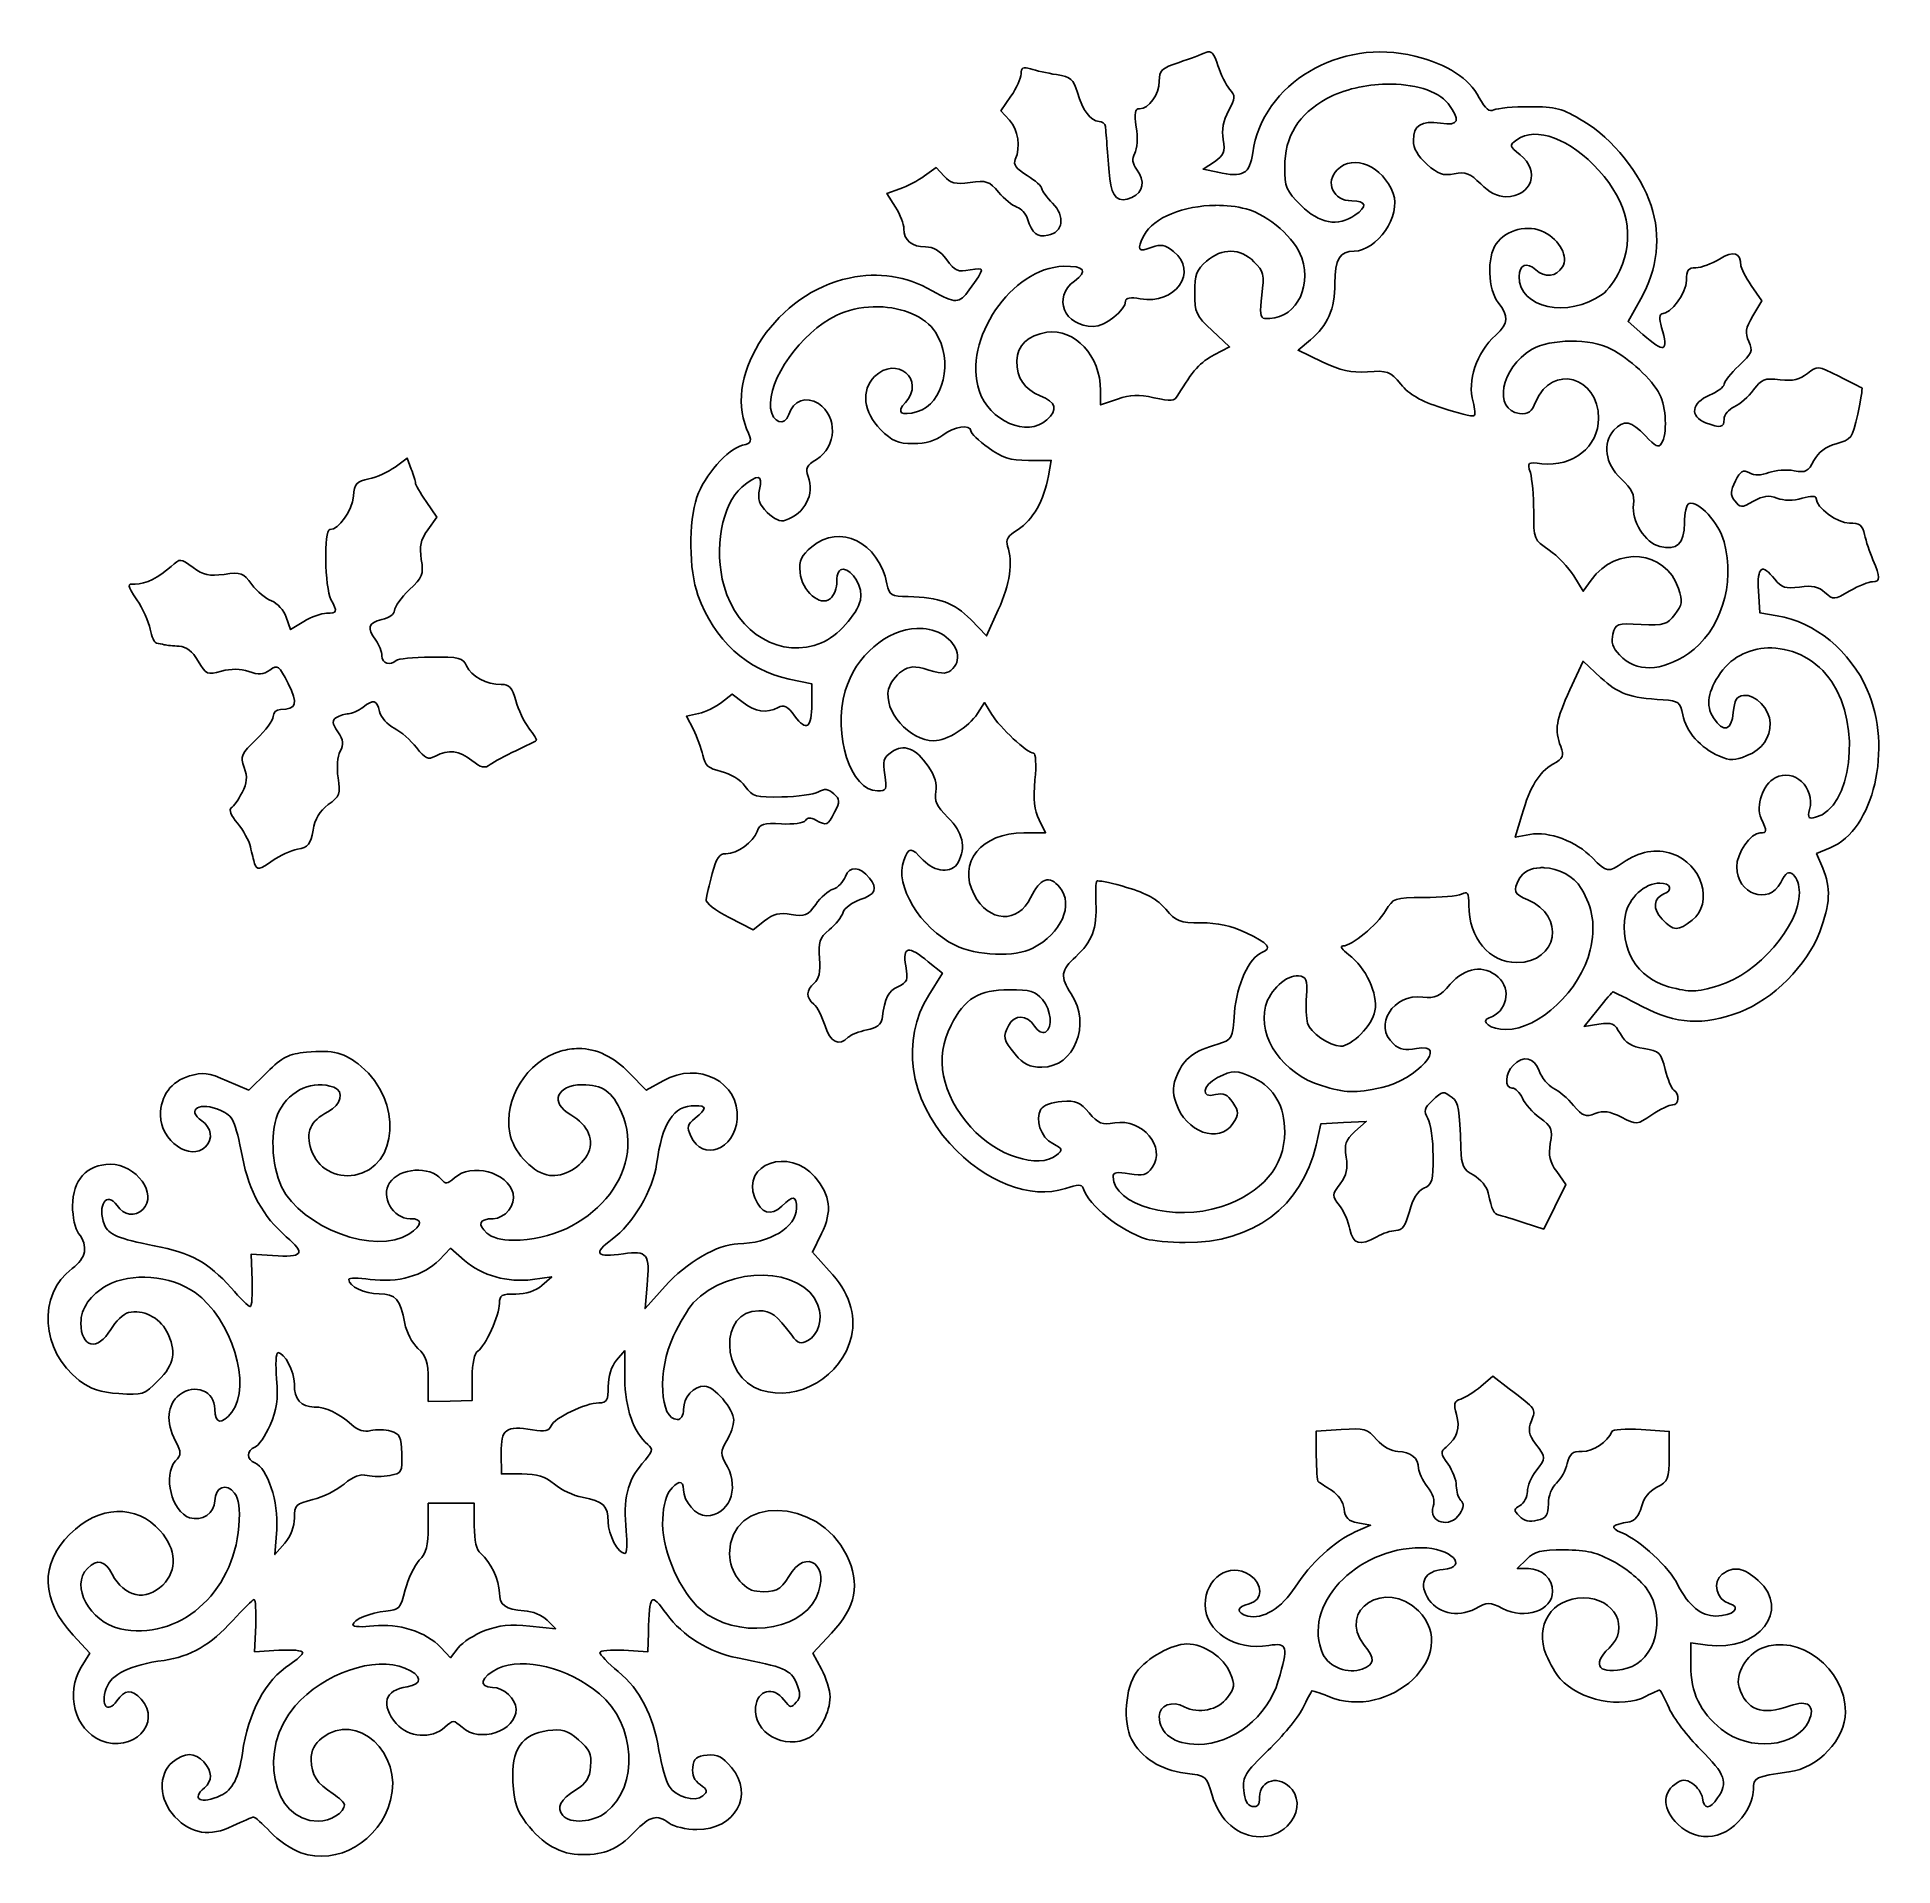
# Model space of a CAD drawing. Header units: centimetres. Extents: x -5.5 to 5.5, y -5.4 to 5.4.
import ezdxf

# ---------------------------------------------------------------- set-up
doc = ezdxf.new("R2010")
doc.units = ezdxf.units.CM
doc.header["$MEASUREMENT"] = 0
doc.layers.add('Layer 1', color=7, linetype='Continuous')

msp = doc.modelspace()

# ---------------------------------------------------------------- linework, layer by layer
at = {"layer": 'Layer 1', "color": 56, "lineweight": 25}
for points, knots in [([(1.45879, 5.34723), (1.45246, 5.34797), (1.44528, 5.34662), (1.43729, 5.34309), (1.43729, 5.34309), (1.41478, 5.33313), (1.34316, 5.30688), (1.27854, 5.28521), (1.27854, 5.28521), (1.17438, 5.25028), (1.16142, 5.23783), (1.16113, 5.17359), (1.16113, 5.17359), (1.16076, 5.09514), (1.09976, 5.00988), (1.04372, 5.00988), (1.04372, 5.00988), (1.01657, 5.00988), (1.012, 4.98624), (1.0247, 4.90156), (1.0247, 4.90156), (1.03371, 4.84147), (1.03021, 4.77186), (1.01643, 4.74612), (1.01643, 4.74612), (0.99844, 4.71251), (1.00115, 4.68633), (1.02635, 4.65186), (1.02635, 4.65186), (1.07903, 4.57981), (1.06898, 4.5167), (0.99907, 4.48484), (0.99907, 4.48484), (0.92002, 4.44882), (0.87845, 4.48349), (0.86843, 4.59563), (0.86843, 4.59563), (0.86453, 4.63929), (0.85715, 4.71965), (0.85272, 4.77422), (0.85272, 4.77422), (0.84829, 4.82879), (0.84388, 4.8878), (0.84197, 4.90486), (0.84197, 4.90486), (0.84006, 4.92191), (0.82273, 4.93545), (0.80394, 4.93545), (0.80394, 4.93545), (0.75566, 4.93545), (0.70563, 5.00213), (0.67578, 5.1066), (0.67578, 5.1066), (0.65325, 5.18546), (0.63848, 5.19816), (0.55176, 5.21243), (0.55176, 5.21243), (0.49761, 5.22134), (0.42867, 5.2366), (0.39797, 5.24633), (0.39797, 5.24633), (0.3535, 5.26043), (0.34175, 5.25484), (0.34175, 5.21739), (0.34175, 5.21739), (0.34175, 5.19154), (0.31504, 5.13164), (0.28222, 5.08427), (0.28222, 5.08427), (0.28222, 5.08427), (0.22269, 4.99745), (0.22269, 4.99745), (0.22269, 4.99745), (0.22269, 4.99745), (0.27313, 4.94288), (0.27313, 4.94288), (0.27313, 4.94288), (0.325, 4.88675), (0.34083, 4.78217), (0.30786, 4.70972), (0.30786, 4.70972), (0.29429, 4.67989), (0.313, 4.6549), (0.37814, 4.61464), (0.37814, 4.61464), (0.42672, 4.58462), (0.46578, 4.54924), (0.46578, 4.53609), (0.46578, 4.53609), (0.46578, 4.52294), (0.49443, 4.48429), (0.52862, 4.4501), (0.52862, 4.4501), (0.60557, 4.37315), (0.5916, 4.27719), (0.50134, 4.25993), (0.50134, 4.25993), (0.43709, 4.24765), (0.40705, 4.27125), (0.38062, 4.3575), (0.38062, 4.3575), (0.37143, 4.3875), (0.34294, 4.41953), (0.31695, 4.42778), (0.31695, 4.42778), (0.29096, 4.43603), (0.24236, 4.47535), (0.20864, 4.51542), (0.20864, 4.51542), (0.15327, 4.58123), (0.13687, 4.58658), (0.03997, 4.5733), (0.03997, 4.5733), (-0.0486, 4.56116), (-0.07534, 4.56798), (-0.11382, 4.61051), (-0.11382, 4.61051), (-0.11382, 4.61051), (-0.16095, 4.66177), (-0.16095, 4.66177), (-0.16095, 4.66177), (-0.16095, 4.66177), (-0.2304, 4.61216), (-0.2304, 4.61216), (-0.2304, 4.61216), (-0.26893, 4.58473), (-0.33498, 4.54983), (-0.37675, 4.53527), (-0.37675, 4.53527), (-0.37675, 4.53527), (-0.45282, 4.50881), (-0.45282, 4.50881), (-0.45282, 4.50881), (-0.45282, 4.50881), (-0.40239, 4.42778), (-0.40239, 4.42778), (-0.40239, 4.42778), (-0.37487, 4.38325), (-0.35278, 4.32515), (-0.35278, 4.2988), (-0.35278, 4.2988), (-0.35278, 4.23145), (-0.305, 4.19131), (-0.22462, 4.19131), (-0.22462, 4.19131), (-0.1767, 4.19131), (-0.13816, 4.16829), (-0.09894, 4.11524), (-0.09894, 4.11524), (-0.04971, 4.04866), (-0.033, 4.04119), (0.03997, 4.05488), (0.03997, 4.05488), (0.13035, 4.07183), (0.13043, 4.06852), (0.03501, 3.93747), (0.03501, 3.93747), (-0.02596, 3.85373), (-0.04432, 3.85356), (-0.1841, 3.93168), (-0.1841, 3.93168), (-0.34186, 4.01985), (-0.49939, 4.0435), (-0.67689, 4.00692), (-0.67689, 4.00692), (-1.09854, 3.92003), (-1.4225, 3.44398), (-1.2846, 3.11395), (-1.2846, 3.11395), (-1.25088, 3.03325), (-1.25193, 3.02978), (-1.30858, 3.01556), (-1.30858, 3.01556), (-1.39757, 2.99322), (-1.53534, 2.83679), (-1.57895, 2.70881), (-1.57895, 2.70881), (-1.62988, 2.55935), (-1.62698, 2.27569), (-1.57316, 2.12755), (-1.57316, 2.12755), (-1.47563, 1.85908), (-1.28371, 1.68251), (-1.03242, 1.6298), (-1.03242, 1.6298), (-1.03242, 1.6298), (-0.89847, 1.60169), (-0.89847, 1.60169), (-0.89847, 1.60169), (-0.89847, 1.60169), (-0.89847, 1.48428), (-0.89847, 1.48428), (-0.89847, 1.48428), (-0.89847, 1.33819), (-0.92946, 1.31588), (-1.00017, 1.41152), (-1.00017, 1.41152), (-1.04348, 1.47011), (-1.06356, 1.48069), (-1.09856, 1.46195), (-1.09856, 1.46195), (-1.16758, 1.42501), (-1.23339, 1.43418), (-1.30444, 1.49006), (-1.30444, 1.49006), (-1.30444, 1.49006), (-1.36976, 1.54132), (-1.36976, 1.54132), (-1.36976, 1.54132), (-1.36976, 1.54132), (-1.4326, 1.49171), (-1.4326, 1.49171), (-1.4326, 1.49171), (-1.46735, 1.46438), (-1.52893, 1.43437), (-1.56902, 1.42556), (-1.56902, 1.42556), (-1.56902, 1.42556), (-1.64178, 1.40985), (-1.64178, 1.40985), (-1.64178, 1.40985), (-1.64178, 1.40985), (-1.60044, 1.3313), (-1.60044, 1.3313), (-1.60044, 1.3313), (-1.57788, 1.288), (-1.55265, 1.21887), (-1.54422, 1.17834), (-1.54422, 1.17834), (-1.53171, 1.11816), (-1.51223, 1.10048), (-1.43591, 1.08243), (-1.43591, 1.08243), (-1.38103, 1.06945), (-1.3217, 1.03296), (-1.29287, 0.99396), (-1.29287, 0.99396), (-1.24754, 0.93265), (-1.23113, 0.92825), (-1.07624, 0.93112), (-1.07624, 0.93112), (-0.98396, 0.93284), (-0.88626, 0.94597), (-0.85961, 0.96089), (-0.85961, 0.96089), (-0.8222, 0.98183), (-0.80149, 0.97985), (-0.76866, 0.95014), (-0.76866, 0.95014), (-0.7302, 0.91534), (-0.73029, 0.90478), (-0.7637, 0.84017), (-0.7637, 0.84017), (-0.80501, 0.76029), (-0.80846, 0.75897), (-0.87367, 0.79387), (-0.87367, 0.79387), (-0.90543, 0.81088), (-0.92528, 0.80955), (-0.93651, 0.79138), (-0.93651, 0.79138), (-0.94565, 0.7766), (-1.00819, 0.76784), (-1.0779, 0.77154), (-1.0779, 0.77154), (-1.18571, 0.77726), (-1.20608, 0.77153), (-1.2226, 0.72689), (-1.2226, 0.72689), (-1.24668, 0.66179), (-1.34012, 0.5946), (-1.40698, 0.5946), (-1.40698, 0.5946), (-1.44678, 0.5946), (-1.46388, 0.56941), (-1.48801, 0.47719), (-1.48801, 0.47719), (-1.50497, 0.41239), (-1.52202, 0.34338), (-1.52522, 0.32423), (-1.52522, 0.32423), (-1.5286, 0.30396), (-1.47138, 0.2592), (-1.38879, 0.21674), (-1.38879, 0.21674), (-1.38879, 0.21674), (-1.24658, 0.14398), (-1.24658, 0.14398), (-1.24658, 0.14398), (-1.24658, 0.14398), (-1.17878, 0.1969), (-1.17878, 0.1969), (-1.17878, 0.1969), (-1.12576, 0.2386), (-1.09145, 0.247), (-1.02003, 0.23493), (-1.02003, 0.23493), (-0.93859, 0.22117), (-0.92275, 0.22787), (-0.87534, 0.29446), (-0.87534, 0.29446), (-0.84611, 0.33551), (-0.7997, 0.37579), (-0.77199, 0.38459), (-0.77199, 0.38459), (-0.74428, 0.39339), (-0.71165, 0.42715), (-0.69923, 0.45983), (-0.69923, 0.45983), (-0.6746, 0.52461), (-0.61376, 0.52116), (-0.55702, 0.45074), (-0.55702, 0.45074), (-0.50619, 0.38766), (-0.52104, 0.35247), (-0.61159, 0.32258), (-0.61159, 0.32258), (-0.65869, 0.30704), (-0.70426, 0.27318), (-0.71246, 0.24734), (-0.71246, 0.24734), (-0.72066, 0.2215), (-0.75797, 0.17446), (-0.79514, 0.14316), (-0.79514, 0.14316), (-0.85398, 0.09367), (-0.86085, 0.07197), (-0.85302, -0.02634), (-0.85302, -0.02634), (-0.84654, -0.10763), (-0.85532, -0.14839), (-0.88361, -0.17186), (-0.88361, -0.17186), (-0.93294, -0.2128), (-0.93399, -0.25778), (-0.8861, -0.29754), (-0.8861, -0.29754), (-0.8657, -0.31447), (-0.83582, -0.37192), (-0.81995, -0.42487), (-0.81995, -0.42487), (-0.79068, -0.52256), (-0.73727, -0.54889), (-0.68187, -0.49349), (-0.68187, -0.49349), (-0.66676, -0.47838), (-0.61742, -0.45898), (-0.5719, -0.44967), (-0.5719, -0.44967), (-0.51616, -0.43827), (-0.4867, -0.41627), (-0.48178, -0.38352), (-0.48178, -0.38352), (-0.46218, -0.25326), (-0.44545, -0.21975), (-0.38752, -0.19335), (-0.38752, -0.19335), (-0.33146, -0.16781), (-0.32694, -0.15469), (-0.34122, -0.07015), (-0.34122, -0.07015), (-0.36089, 0.04626), (-0.32644, 0.05283), (-0.2081, -0.04535), (-0.2081, -0.04535), (-0.2081, -0.04535), (-0.12459, -0.11398), (-0.12459, -0.11398), (-0.12459, -0.11398), (-0.12459, -0.11398), (-0.20479, -0.24296), (-0.20479, -0.24296), (-0.20479, -0.24296), (-0.37115, -0.51058), (-0.32158, -0.85913), (-0.07994, -1.12353), (-0.07994, -1.12353), (0.12904, -1.35219), (0.39869, -1.45692), (0.60467, -1.38894), (0.60467, -1.38894), (0.68007, -1.36407), (0.70153, -1.36366), (0.70968, -1.38812), (0.70968, -1.38812), (0.74429, -1.49196), (0.9316, -1.64215), (1.08588, -1.68908), (1.08588, -1.68908), (1.12007, -1.69948), (1.2233, -1.70859), (1.31491, -1.70975), (1.31491, -1.70975), (1.71403, -1.71486), (2.00902, -1.49485), (2.09047, -1.1318), (2.09047, -1.1318), (2.09047, -1.1318), (2.11941, -1.0053), (2.11941, -1.0053), (2.11941, -1.0053), (2.11941, -1.0053), (2.25336, -0.99869), (2.25336, -0.99869), (2.25336, -0.99869), (2.25336, -0.99869), (2.38813, -0.99208), (2.38813, -0.99208), (2.38813, -0.99208), (2.38813, -0.99208), (2.32116, -1.05244), (2.32116, -1.05244), (2.32116, -1.05244), (2.26414, -1.10346), (2.25656, -1.12582), (2.26907, -1.20292), (2.26907, -1.20292), (2.28019, -1.27144), (2.27169, -1.31005), (2.23352, -1.36167), (2.23352, -1.36167), (2.18404, -1.42859), (2.18387, -1.43062), (2.22939, -1.48983), (2.22939, -1.48983), (2.25493, -1.52304), (2.28276, -1.58687), (2.2914, -1.63122), (2.2914, -1.63122), (2.30883, -1.72067), (2.34988, -1.73236), (2.45015, -1.67504), (2.45015, -1.67504), (2.48425, -1.65554), (2.53556, -1.63914), (2.56343, -1.63866), (2.56343, -1.63866), (2.60229, -1.638), (2.62062, -1.61143), (2.64363, -1.52538), (2.64363, -1.52538), (2.66346, -1.45124), (2.69277, -1.40409), (2.72962, -1.3873), (2.72962, -1.3873), (2.7795, -1.36457), (2.78498, -1.34505), (2.78419, -1.1963), (2.78419, -1.1963), (2.78371, -1.10485), (2.7703, -1.00475), (2.7536, -0.97471), (2.7536, -0.97471), (2.72751, -0.92777), (2.73072, -0.91336), (2.77758, -0.8697), (2.77758, -0.8697), (2.84051, -0.81107), (2.84657, -0.81004), (2.89747, -0.85068), (2.89747, -0.85068), (2.93506, -0.88069), (2.94182, -0.91863), (2.94873, -1.14999), (2.94873, -1.14999), (2.95189, -1.25561), (2.96149, -1.27563), (3.0248, -1.31122), (3.0248, -1.31122), (3.06455, -1.33357), (3.10321, -1.38047), (3.11079, -1.41457), (3.11079, -1.41457), (3.13462, -1.52181), (3.14287, -1.53883), (3.17528, -1.54686), (3.17528, -1.54686), (3.19264, -1.55116), (3.25914, -1.57159), (3.32328, -1.59234), (3.32328, -1.59234), (3.32328, -1.59234), (3.43986, -1.63037), (3.43986, -1.63037), (3.43986, -1.63037), (3.43986, -1.63037), (3.50518, -1.49725), (3.50518, -1.49725), (3.50518, -1.49725), (3.50518, -1.49725), (3.5705, -1.36496), (3.5705, -1.36496), (3.5705, -1.36496), (3.5705, -1.36496), (3.51676, -1.28972), (3.51676, -1.28972), (3.51676, -1.28972), (3.47504, -1.23113), (3.46645, -1.19451), (3.47873, -1.12187), (3.47873, -1.12187), (3.49288, -1.03811), (3.48681, -1.02259), (3.41755, -0.97139), (3.41755, -0.97139), (3.37522, -0.94009), (3.32848, -0.88715), (3.31337, -0.85398), (3.31337, -0.85398), (3.29826, -0.82082), (3.27129, -0.79445), (3.25301, -0.79445), (3.25301, -0.79445), (3.20742, -0.79445), (3.21034, -0.70731), (3.25797, -0.65968), (3.25797, -0.65968), (3.31965, -0.598), (3.38513, -0.61163), (3.41341, -0.69275), (3.41341, -0.69275), (3.42731, -0.73262), (3.46432, -0.77837), (3.49609, -0.79445), (3.49609, -0.79445), (3.52787, -0.81053), (3.58237, -0.85659), (3.61681, -0.89698), (3.61681, -0.89698), (3.67151, -0.96113), (3.68792, -0.96745), (3.74497, -0.94576), (3.74497, -0.94576), (3.7957, -0.92647), (3.83074, -0.93131), (3.90124, -0.96726), (3.90124, -0.96726), (3.9919, -1.01348), (3.99209, -1.01331), (4.08066, -0.9532), (4.08066, -0.9532), (4.12942, -0.92011), (4.18447, -0.89367), (4.20303, -0.89367), (4.20303, -0.89367), (4.24208, -0.89367), (4.24801, -0.82955), (4.2113, -0.80685), (4.2113, -0.80685), (4.19765, -0.79842), (4.1749, -0.74269), (4.16004, -0.68365), (4.16004, -0.68365), (4.13496, -0.58404), (4.12571, -0.57506), (4.03436, -0.56045), (4.03436, -0.56045), (3.96085, -0.54869), (3.92526, -0.527), (3.89463, -0.47363), (3.89463, -0.47363), (3.85845, -0.41059), (3.84394, -0.40332), (3.7673, -0.41575), (3.7673, -0.41575), (3.7673, -0.41575), (3.67966, -0.42981), (3.67966, -0.42981), (3.67966, -0.42981), (3.67966, -0.42981), (3.76151, -0.32728), (3.76151, -0.32728), (3.76151, -0.32728), (3.80652, -0.27045), (3.84707, -0.22393), (3.85081, -0.22393), (3.85081, -0.22393), (3.85454, -0.22393), (3.93201, -0.263), (4.02362, -0.31075), (4.02362, -0.31075), (4.22566, -0.41606), (4.38447, -0.42505), (4.60157, -0.34382), (4.60157, -0.34382), (4.79741, -0.27055), (5.00207, -0.06506), (5.07534, 0.13078), (5.07534, 0.13078), (5.13819, 0.29877), (5.14303, 0.391), (5.09353, 0.50946), (5.09353, 0.50946), (5.09353, 0.50946), (5.05715, 0.59545), (5.05715, 0.59545), (5.05715, 0.59545), (5.05715, 0.59545), (5.13818, 0.62935), (5.13818, 0.62935), (5.13818, 0.62935), (5.3963, 0.7372), (5.50925, 1.2213), (5.35729, 1.56697), (5.35729, 1.56697), (5.25633, 1.79663), (5.04873, 1.96691), (4.82316, 2.00519), (4.82316, 2.00519), (4.82316, 2.00519), (4.71981, 2.02255), (4.71981, 2.02255), (4.71981, 2.02255), (4.71981, 2.02255), (4.71237, 2.15236), (4.71237, 2.15236), (4.71237, 2.15236), (4.70397, 2.29755), (4.73324, 2.31827), (4.80911, 2.22181), (4.80911, 2.22181), (4.84893, 2.17119), (4.87158, 2.16415), (4.95628, 2.17551), (4.95628, 2.17551), (5.0321, 2.18568), (5.06801, 2.17833), (5.10676, 2.14326), (5.10676, 2.14326), (5.15662, 2.09814), (5.16014, 2.09838), (5.25393, 2.15236), (5.25393, 2.15236), (5.30671, 2.18274), (5.36753, 2.20693), (5.3887, 2.20693), (5.3887, 2.20693), (5.43644, 2.20693), (5.43667, 2.23291), (5.39119, 2.33674), (5.39119, 2.33674), (5.37156, 2.38154), (5.34949, 2.44888), (5.34158, 2.4864), (5.34158, 2.4864), (5.32972, 2.54262), (5.31332, 2.5542), (5.25145, 2.5542), (5.25145, 2.5542), (5.17879, 2.5542), (5.05467, 2.64676), (5.05467, 2.70055), (5.05467, 2.70055), (5.05467, 2.71579), (5.0247, 2.71616), (4.97116, 2.70137), (4.97116, 2.70137), (4.91771, 2.6866), (4.86311, 2.68669), (4.82233, 2.70219), (4.82233, 2.70219), (4.77342, 2.72078), (4.74068, 2.71646), (4.6826, 2.684), (4.6826, 2.684), (4.61015, 2.64351), (4.60442, 2.64318), (4.57263, 2.68564), (4.57263, 2.68564), (4.54444, 2.7233), (4.54521, 2.74229), (4.57594, 2.80388), (4.57594, 2.80388), (4.60608, 2.8643), (4.62041, 2.87229), (4.65862, 2.85184), (4.65862, 2.85184), (4.68972, 2.83519), (4.72754, 2.83569), (4.77438, 2.85348), (4.77438, 2.85348), (4.81265, 2.86803), (4.87934, 2.87329), (4.92321, 2.86506), (4.92321, 2.86506), (4.99356, 2.85186), (5.0075, 2.85895), (5.04144, 2.92459), (5.04144, 2.92459), (5.06819, 2.97632), (5.10851, 3.00707), (5.17373, 3.02463), (5.17373, 3.02463), (5.26341, 3.04878), (5.26923, 3.05645), (5.30106, 3.19992), (5.30106, 3.19992), (5.31938, 3.28249), (5.33025, 3.35242), (5.32504, 3.35536), (5.32504, 3.35536), (5.31982, 3.3583), (5.25839, 3.38976), (5.18861, 3.42481), (5.18861, 3.42481), (5.06265, 3.48808), (5.06104, 3.48786), (5.00258, 3.44052), (5.00258, 3.44052), (4.95843, 3.40477), (4.91811, 3.3954), (4.84052, 3.40414), (4.84052, 3.40414), (4.74844, 3.41452), (4.73107, 3.40823), (4.68342, 3.34378), (4.68342, 3.34378), (4.65397, 3.30394), (4.60248, 3.25885), (4.56932, 3.24374), (4.56932, 3.24374), (4.53616, 3.22863), (4.50896, 3.19608), (4.50896, 3.17098), (4.50896, 3.17098), (4.50896, 3.11911), (4.4892, 3.11519), (4.39899, 3.14948), (4.39899, 3.14948), (4.30349, 3.18579), (4.31514, 3.26766), (4.42214, 3.31236), (4.42214, 3.31236), (4.46989, 3.33231), (4.50896, 3.36159), (4.50896, 3.37685), (4.50896, 3.37685), (4.50896, 3.39211), (4.54877, 3.4417), (4.5966, 3.48682), (4.5966, 3.48682), (4.67478, 3.56055), (4.68072, 3.5749), (4.65531, 3.63069), (4.65531, 3.63069), (4.63178, 3.68233), (4.63528, 3.7074), (4.67929, 3.782), (4.67929, 3.782), (4.67929, 3.782), (4.73221, 3.87213), (4.73221, 3.87213), (4.73221, 3.87213), (4.73221, 3.87213), (4.6702, 3.96308), (4.6702, 3.96308), (4.6702, 3.96308), (4.63611, 4.01325), (4.60845, 4.06577), (4.60819, 4.07966), (4.60819, 4.07966), (4.60703, 4.15723), (4.56532, 4.17034), (4.48169, 4.11935), (4.48169, 4.11935), (4.43537, 4.09111), (4.37265, 4.06809), (4.34196, 4.06809), (4.34196, 4.06809), (4.29632, 4.06809), (4.28574, 4.0538), (4.28574, 3.99202), (4.28574, 3.99202), (4.28574, 3.91873), (4.19444, 3.79441), (4.14022, 3.79441), (4.14022, 3.79441), (4.12472, 3.79441), (4.12379, 3.76573), (4.13858, 3.71421), (4.13858, 3.71421), (4.18065, 3.56754), (4.1567, 3.55896), (4.02696, 3.67287), (4.02696, 3.67287), (4.02696, 3.67287), (3.94014, 3.74894), (3.94014, 3.74894), (3.94014, 3.74894), (3.94014, 3.74894), (4.01621, 3.88371), (4.01621, 3.88371), (4.01621, 3.88371), (4.1142, 4.05733), (4.13623, 4.25642), (4.07657, 4.43603), (4.07657, 4.43603), (4.01332, 4.62647), (3.84767, 4.83359), (3.67721, 4.93543), (3.67721, 4.93543), (3.54791, 5.01268), (3.51266, 5.02226), (3.35723, 5.02225), (3.35723, 5.02225), (3.26116, 5.02224), (3.16539, 5.01368), (3.14474, 5.00323), (3.14474, 5.00323), (3.11733, 4.98937), (3.09358, 5.00896), (3.05792, 5.07516), (3.05792, 5.07516), (2.99458, 5.19279), (2.87367, 5.27125), (2.67675, 5.32155), (2.67675, 5.32155), (2.23365, 5.43475), (1.77139, 5.15967), (1.71516, 4.74939), (1.71516, 4.74939), (1.69781, 4.62283), (1.65662, 4.60022), (1.50763, 4.63363), (1.50763, 4.63363), (1.50763, 4.63363), (1.42081, 4.65265), (1.42081, 4.65265), (1.42081, 4.65265), (1.42081, 4.65265), (1.48778, 4.69647), (1.48778, 4.69647), (1.48778, 4.69647), (1.54467, 4.73401), (1.55184, 4.75333), (1.53987, 4.82711), (1.53987, 4.82711), (1.53039, 4.8855), (1.54037, 4.94004), (1.57129, 4.99744), (1.57129, 4.99744), (1.61289, 5.07468), (1.61354, 5.08567), (1.5779, 5.12642), (1.5779, 5.12642), (1.55642, 5.15098), (1.52518, 5.21406), (1.50845, 5.26615), (1.50845, 5.26615), (1.49064, 5.32161), (1.47783, 5.34495), (1.45884, 5.34718), (1.45884, 5.34718), (1.45884, 5.34718), (1.45879, 5.34723), (1.45879, 5.34723)], [0, 0, 0, 0, 0.00465116, 0.00465116, 0.00465116, 0.00465116, 0.00930233, 0.00930233, 0.00930233, 0.00930233, 0.01395349, 0.01395349, 0.01395349, 0.01395349, 0.01860465, 0.01860465, 0.01860465, 0.01860465, 0.02325581, 0.02325581, 0.02325581, 0.02325581, 0.02790698, 0.02790698, 0.02790698, 0.02790698, 0.03255814, 0.03255814, 0.03255814, 0.03255814, 0.0372093, 0.0372093, 0.0372093, 0.0372093, 0.04186047, 0.04186047, 0.04186047, 0.04186047, 0.04651163, 0.04651163, 0.04651163, 0.04651163, 0.05116279, 0.05116279, 0.05116279, 0.05116279, 0.05581395, 0.05581395, 0.05581395, 0.05581395, 0.06046512, 0.06046512, 0.06046512, 0.06046512, 0.06511628, 0.06511628, 0.06511628, 0.06511628, 0.06976744, 0.06976744, 0.06976744, 0.06976744, 0.0744186, 0.0744186, 0.0744186, 0.0744186, 0.07906977, 0.07906977, 0.07906977, 0.07906977, 0.08372093, 0.08372093, 0.08372093, 0.08372093, 0.08837209, 0.08837209, 0.08837209, 0.08837209, 0.09302326, 0.09302326, 0.09302326, 0.09302326, 0.09767442, 0.09767442, 0.09767442, 0.09767442, 0.10232558, 0.10232558, 0.10232558, 0.10232558, 0.10697674, 0.10697674, 0.10697674, 0.10697674, 0.11162791, 0.11162791, 0.11162791, 0.11162791, 0.11627907, 0.11627907, 0.11627907, 0.11627907, 0.12093023, 0.12093023, 0.12093023, 0.12093023, 0.1255814, 0.1255814, 0.1255814, 0.1255814, 0.13023256, 0.13023256, 0.13023256, 0.13023256, 0.13488372, 0.13488372, 0.13488372, 0.13488372, 0.13953488, 0.13953488, 0.13953488, 0.13953488, 0.14418605, 0.14418605, 0.14418605, 0.14418605, 0.14883721, 0.14883721, 0.14883721, 0.14883721, 0.15348837, 0.15348837, 0.15348837, 0.15348837, 0.15813953, 0.15813953, 0.15813953, 0.15813953, 0.1627907, 0.1627907, 0.1627907, 0.1627907, 0.16744186, 0.16744186, 0.16744186, 0.16744186, 0.17209302, 0.17209302, 0.17209302, 0.17209302, 0.17674419, 0.17674419, 0.17674419, 0.17674419, 0.18139535, 0.18139535, 0.18139535, 0.18139535, 0.18604651, 0.18604651, 0.18604651, 0.18604651, 0.19069767, 0.19069767, 0.19069767, 0.19069767, 0.19534884, 0.19534884, 0.19534884, 0.19534884, 0.2, 0.2, 0.2, 0.2, 0.20465116, 0.20465116, 0.20465116, 0.20465116, 0.20930233, 0.20930233, 0.20930233, 0.20930233, 0.21395349, 0.21395349, 0.21395349, 0.21395349, 0.21860465, 0.21860465, 0.21860465, 0.21860465, 0.22325581, 0.22325581, 0.22325581, 0.22325581, 0.22790698, 0.22790698, 0.22790698, 0.22790698, 0.23255814, 0.23255814, 0.23255814, 0.23255814, 0.2372093, 0.2372093, 0.2372093, 0.2372093, 0.24186047, 0.24186047, 0.24186047, 0.24186047, 0.24651163, 0.24651163, 0.24651163, 0.24651163, 0.25116279, 0.25116279, 0.25116279, 0.25116279, 0.25581395, 0.25581395, 0.25581395, 0.25581395, 0.26046512, 0.26046512, 0.26046512, 0.26046512, 0.26511628, 0.26511628, 0.26511628, 0.26511628, 0.26976744, 0.26976744, 0.26976744, 0.26976744, 0.2744186, 0.2744186, 0.2744186, 0.2744186, 0.27906977, 0.27906977, 0.27906977, 0.27906977, 0.28372093, 0.28372093, 0.28372093, 0.28372093, 0.28837209, 0.28837209, 0.28837209, 0.28837209, 0.29302326, 0.29302326, 0.29302326, 0.29302326, 0.29767442, 0.29767442, 0.29767442, 0.29767442, 0.30232558, 0.30232558, 0.30232558, 0.30232558, 0.30697674, 0.30697674, 0.30697674, 0.30697674, 0.31162791, 0.31162791, 0.31162791, 0.31162791, 0.31627907, 0.31627907, 0.31627907, 0.31627907, 0.32093023, 0.32093023, 0.32093023, 0.32093023, 0.3255814, 0.3255814, 0.3255814, 0.3255814, 0.33023256, 0.33023256, 0.33023256, 0.33023256, 0.33488372, 0.33488372, 0.33488372, 0.33488372, 0.33953488, 0.33953488, 0.33953488, 0.33953488, 0.34418605, 0.34418605, 0.34418605, 0.34418605, 0.34883721, 0.34883721, 0.34883721, 0.34883721, 0.35348837, 0.35348837, 0.35348837, 0.35348837, 0.35813953, 0.35813953, 0.35813953, 0.35813953, 0.3627907, 0.3627907, 0.3627907, 0.3627907, 0.36744186, 0.36744186, 0.36744186, 0.36744186, 0.37209302, 0.37209302, 0.37209302, 0.37209302, 0.37674419, 0.37674419, 0.37674419, 0.37674419, 0.38139535, 0.38139535, 0.38139535, 0.38139535, 0.38604651, 0.38604651, 0.38604651, 0.38604651, 0.39069767, 0.39069767, 0.39069767, 0.39069767, 0.39534884, 0.39534884, 0.39534884, 0.39534884, 0.4, 0.4, 0.4, 0.4, 0.40465116, 0.40465116, 0.40465116, 0.40465116, 0.40930233, 0.40930233, 0.40930233, 0.40930233, 0.41395349, 0.41395349, 0.41395349, 0.41395349, 0.41860465, 0.41860465, 0.41860465, 0.41860465, 0.42325581, 0.42325581, 0.42325581, 0.42325581, 0.42790698, 0.42790698, 0.42790698, 0.42790698, 0.43255814, 0.43255814, 0.43255814, 0.43255814, 0.4372093, 0.4372093, 0.4372093, 0.4372093, 0.44186047, 0.44186047, 0.44186047, 0.44186047, 0.44651163, 0.44651163, 0.44651163, 0.44651163, 0.45116279, 0.45116279, 0.45116279, 0.45116279, 0.45581395, 0.45581395, 0.45581395, 0.45581395, 0.46046512, 0.46046512, 0.46046512, 0.46046512, 0.46511628, 0.46511628, 0.46511628, 0.46511628, 0.46976744, 0.46976744, 0.46976744, 0.46976744, 0.4744186, 0.4744186, 0.4744186, 0.4744186, 0.47906977, 0.47906977, 0.47906977, 0.47906977, 0.48372093, 0.48372093, 0.48372093, 0.48372093, 0.48837209, 0.48837209, 0.48837209, 0.48837209, 0.49302326, 0.49302326, 0.49302326, 0.49302326, 0.49767442, 0.49767442, 0.49767442, 0.49767442, 0.50232558, 0.50232558, 0.50232558, 0.50232558, 0.50697674, 0.50697674, 0.50697674, 0.50697674, 0.51162791, 0.51162791, 0.51162791, 0.51162791, 0.51627907, 0.51627907, 0.51627907, 0.51627907, 0.52093023, 0.52093023, 0.52093023, 0.52093023, 0.5255814, 0.5255814, 0.5255814, 0.5255814, 0.53023256, 0.53023256, 0.53023256, 0.53023256, 0.53488372, 0.53488372, 0.53488372, 0.53488372, 0.53953488, 0.53953488, 0.53953488, 0.53953488, 0.54418605, 0.54418605, 0.54418605, 0.54418605, 0.54883721, 0.54883721, 0.54883721, 0.54883721, 0.55348837, 0.55348837, 0.55348837, 0.55348837, 0.55813953, 0.55813953, 0.55813953, 0.55813953, 0.5627907, 0.5627907, 0.5627907, 0.5627907, 0.56744186, 0.56744186, 0.56744186, 0.56744186, 0.57209302, 0.57209302, 0.57209302, 0.57209302, 0.57674419, 0.57674419, 0.57674419, 0.57674419, 0.58139535, 0.58139535, 0.58139535, 0.58139535, 0.58604651, 0.58604651, 0.58604651, 0.58604651, 0.59069767, 0.59069767, 0.59069767, 0.59069767, 0.59534884, 0.59534884, 0.59534884, 0.59534884, 0.6, 0.6, 0.6, 0.6, 0.60465116, 0.60465116, 0.60465116, 0.60465116, 0.60930233, 0.60930233, 0.60930233, 0.60930233, 0.61395349, 0.61395349, 0.61395349, 0.61395349, 0.61860465, 0.61860465, 0.61860465, 0.61860465, 0.62325581, 0.62325581, 0.62325581, 0.62325581, 0.62790698, 0.62790698, 0.62790698, 0.62790698, 0.63255814, 0.63255814, 0.63255814, 0.63255814, 0.6372093, 0.6372093, 0.6372093, 0.6372093, 0.64186047, 0.64186047, 0.64186047, 0.64186047, 0.64651163, 0.64651163, 0.64651163, 0.64651163, 0.65116279, 0.65116279, 0.65116279, 0.65116279, 0.65581395, 0.65581395, 0.65581395, 0.65581395, 0.66046512, 0.66046512, 0.66046512, 0.66046512, 0.66511628, 0.66511628, 0.66511628, 0.66511628, 0.66976744, 0.66976744, 0.66976744, 0.66976744, 0.6744186, 0.6744186, 0.6744186, 0.6744186, 0.67906977, 0.67906977, 0.67906977, 0.67906977, 0.68372093, 0.68372093, 0.68372093, 0.68372093, 0.68837209, 0.68837209, 0.68837209, 0.68837209, 0.69302326, 0.69302326, 0.69302326, 0.69302326, 0.69767442, 0.69767442, 0.69767442, 0.69767442, 0.70232558, 0.70232558, 0.70232558, 0.70232558, 0.70697674, 0.70697674, 0.70697674, 0.70697674, 0.71162791, 0.71162791, 0.71162791, 0.71162791, 0.71627907, 0.71627907, 0.71627907, 0.71627907, 0.72093023, 0.72093023, 0.72093023, 0.72093023, 0.7255814, 0.7255814, 0.7255814, 0.7255814, 0.73023256, 0.73023256, 0.73023256, 0.73023256, 0.73488372, 0.73488372, 0.73488372, 0.73488372, 0.73953488, 0.73953488, 0.73953488, 0.73953488, 0.74418605, 0.74418605, 0.74418605, 0.74418605, 0.74883721, 0.74883721, 0.74883721, 0.74883721, 0.75348837, 0.75348837, 0.75348837, 0.75348837, 0.75813953, 0.75813953, 0.75813953, 0.75813953, 0.7627907, 0.7627907, 0.7627907, 0.7627907, 0.76744186, 0.76744186, 0.76744186, 0.76744186, 0.77209302, 0.77209302, 0.77209302, 0.77209302, 0.77674419, 0.77674419, 0.77674419, 0.77674419, 0.78139535, 0.78139535, 0.78139535, 0.78139535, 0.78604651, 0.78604651, 0.78604651, 0.78604651, 0.79069767, 0.79069767, 0.79069767, 0.79069767, 0.79534884, 0.79534884, 0.79534884, 0.79534884, 0.8, 0.8, 0.8, 0.8, 0.80465116, 0.80465116, 0.80465116, 0.80465116, 0.80930233, 0.80930233, 0.80930233, 0.80930233, 0.81395349, 0.81395349, 0.81395349, 0.81395349, 0.81860465, 0.81860465, 0.81860465, 0.81860465, 0.82325581, 0.82325581, 0.82325581, 0.82325581, 0.82790698, 0.82790698, 0.82790698, 0.82790698, 0.83255814, 0.83255814, 0.83255814, 0.83255814, 0.8372093, 0.8372093, 0.8372093, 0.8372093, 0.84186047, 0.84186047, 0.84186047, 0.84186047, 0.84651163, 0.84651163, 0.84651163, 0.84651163, 0.85116279, 0.85116279, 0.85116279, 0.85116279, 0.85581395, 0.85581395, 0.85581395, 0.85581395, 0.86046512, 0.86046512, 0.86046512, 0.86046512, 0.86511628, 0.86511628, 0.86511628, 0.86511628, 0.86976744, 0.86976744, 0.86976744, 0.86976744, 0.8744186, 0.8744186, 0.8744186, 0.8744186, 0.87906977, 0.87906977, 0.87906977, 0.87906977, 0.88372093, 0.88372093, 0.88372093, 0.88372093, 0.88837209, 0.88837209, 0.88837209, 0.88837209, 0.89302326, 0.89302326, 0.89302326, 0.89302326, 0.89767442, 0.89767442, 0.89767442, 0.89767442, 0.90232558, 0.90232558, 0.90232558, 0.90232558, 0.90697674, 0.90697674, 0.90697674, 0.90697674, 0.91162791, 0.91162791, 0.91162791, 0.91162791, 0.91627907, 0.91627907, 0.91627907, 0.91627907, 0.92093023, 0.92093023, 0.92093023, 0.92093023, 0.9255814, 0.9255814, 0.9255814, 0.9255814, 0.93023256, 0.93023256, 0.93023256, 0.93023256, 0.93488372, 0.93488372, 0.93488372, 0.93488372, 0.93953488, 0.93953488, 0.93953488, 0.93953488, 0.94418605, 0.94418605, 0.94418605, 0.94418605, 0.94883721, 0.94883721, 0.94883721, 0.94883721, 0.95348837, 0.95348837, 0.95348837, 0.95348837, 0.95813953, 0.95813953, 0.95813953, 0.95813953, 0.9627907, 0.9627907, 0.9627907, 0.9627907, 0.96744186, 0.96744186, 0.96744186, 0.96744186, 0.97209302, 0.97209302, 0.97209302, 0.97209302, 0.97674419, 0.97674419, 0.97674419, 0.97674419, 0.98139535, 0.98139535, 0.98139535, 0.98139535, 0.98604651, 0.98604651, 0.98604651, 0.98604651, 0.99069767, 0.99069767, 0.99069767, 0.99069767, 1, 1, 1, 1]), ([(2.5072, 5.15624), (2.66451, 5.15933), (2.81021, 5.11987), (2.87266, 5.04048), (2.87266, 5.04048), (2.94976, 4.94247), (2.9372, 4.9081), (2.82884, 4.9239), (2.82884, 4.9239), (2.71322, 4.94076), (2.66761, 4.91204), (2.66761, 4.8222), (2.66761, 4.8222), (2.66761, 4.77499), (2.6933, 4.72952), (2.74781, 4.68081), (2.74781, 4.68081), (2.81397, 4.62171), (2.84289, 4.61202), (2.90987, 4.62459), (2.90987, 4.62459), (2.97827, 4.63742), (3.00306, 4.62732), (3.06614, 4.56423), (3.06614, 4.56423), (3.11639, 4.51399), (3.16589, 4.48899), (3.21579, 4.48899), (3.21579, 4.48899), (3.36875, 4.48899), (3.42081, 4.64294), (3.30013, 4.73786), (3.30013, 4.73786), (3.23407, 4.78982), (3.2337, 4.79227), (3.28029, 4.82633), (3.28029, 4.82633), (3.39307, 4.9088), (3.59867, 4.83198), (3.76729, 4.64443), (3.76729, 4.64443), (3.93892, 4.45353), (3.98136, 4.25072), (3.89131, 4.05242), (3.89131, 4.05242), (3.8658, 3.99625), (3.81847, 3.93199), (3.7863, 3.90938), (3.7863, 3.90938), (3.58261, 3.76623), (3.29351, 3.82829), (3.29351, 4.01521), (3.29351, 4.01521), (3.29351, 4.08611), (3.33881, 4.10452), (3.39273, 4.05573), (3.39273, 4.05573), (3.44689, 4.00671), (3.51381, 4.01376), (3.55065, 4.07227), (3.55065, 4.07227), (3.58824, 4.13197), (3.5366, 4.23023), (3.44233, 4.27898), (3.44233, 4.27898), (3.34937, 4.32705), (3.21693, 4.29416), (3.15708, 4.2087), (3.15708, 4.2087), (3.10225, 4.13042), (3.10914, 3.93897), (3.16948, 3.86226), (3.16948, 3.86226), (3.23496, 3.77902), (3.2327, 3.74106), (3.15543, 3.66878), (3.15543, 3.66878), (3.04012, 3.56093), (2.98523, 3.39915), (3.02148, 3.27273), (3.02148, 3.27273), (3.03289, 3.23293), (3.03484, 3.19546), (3.02561, 3.19005), (3.02561, 3.19005), (3.01638, 3.18463), (2.93068, 3.20609), (2.83544, 3.23718), (2.83544, 3.23718), (2.70907, 3.27843), (2.6431, 3.31618), (2.59235, 3.37691), (2.59235, 3.37691), (2.52747, 3.45454), (2.51433, 3.45952), (2.39557, 3.45132), (2.39557, 3.45132), (2.29567, 3.44442), (2.23781, 3.45742), (2.12603, 3.51085), (2.12603, 3.51085), (2.12603, 3.51085), (1.98382, 3.57865), (1.98382, 3.57865), (1.98382, 3.57865), (1.98382, 3.57865), (2.05658, 3.63983), (2.05658, 3.63983), (2.05658, 3.63983), (2.16098, 3.72768), (2.2021, 3.82275), (2.2021, 3.97469), (2.2021, 3.97469), (2.2021, 4.11787), (2.23103, 4.16651), (2.31538, 4.16651), (2.31538, 4.16651), (2.45207, 4.16651), (2.59648, 4.37847), (2.54772, 4.50716), (2.54772, 4.50716), (2.48554, 4.67128), (2.31237, 4.74475), (2.21617, 4.64855), (2.21617, 4.64855), (2.14126, 4.57364), (2.19232, 4.46417), (2.30216, 4.46417), (2.30216, 4.46417), (2.38957, 4.46417), (2.39712, 4.4322), (2.32118, 4.37901), (2.32118, 4.37901), (2.22136, 4.30909), (2.10847, 4.32962), (2.0012, 4.43689), (2.0012, 4.43689), (1.91365, 4.52443), (1.90446, 4.54521), (1.90446, 4.66427), (1.90446, 4.66427), (1.90446, 4.84657), (1.98652, 4.97899), (2.15416, 5.07024), (2.15416, 5.07024), (2.25616, 5.12575), (2.38486, 5.15383), (2.50721, 5.15623), (2.50721, 5.15623), (2.50721, 5.15623), (2.5072, 5.15624), (2.5072, 5.15624)], [0, 0, 0, 0, 0.02564103, 0.02564103, 0.02564103, 0.02564103, 0.05128205, 0.05128205, 0.05128205, 0.05128205, 0.07692308, 0.07692308, 0.07692308, 0.07692308, 0.1025641, 0.1025641, 0.1025641, 0.1025641, 0.12820513, 0.12820513, 0.12820513, 0.12820513, 0.15384615, 0.15384615, 0.15384615, 0.15384615, 0.17948718, 0.17948718, 0.17948718, 0.17948718, 0.20512821, 0.20512821, 0.20512821, 0.20512821, 0.23076923, 0.23076923, 0.23076923, 0.23076923, 0.25641026, 0.25641026, 0.25641026, 0.25641026, 0.28205128, 0.28205128, 0.28205128, 0.28205128, 0.30769231, 0.30769231, 0.30769231, 0.30769231, 0.33333333, 0.33333333, 0.33333333, 0.33333333, 0.35897436, 0.35897436, 0.35897436, 0.35897436, 0.38461538, 0.38461538, 0.38461538, 0.38461538, 0.41025641, 0.41025641, 0.41025641, 0.41025641, 0.43589744, 0.43589744, 0.43589744, 0.43589744, 0.46153846, 0.46153846, 0.46153846, 0.46153846, 0.48717949, 0.48717949, 0.48717949, 0.48717949, 0.51282051, 0.51282051, 0.51282051, 0.51282051, 0.53846154, 0.53846154, 0.53846154, 0.53846154, 0.56410256, 0.56410256, 0.56410256, 0.56410256, 0.58974359, 0.58974359, 0.58974359, 0.58974359, 0.61538462, 0.61538462, 0.61538462, 0.61538462, 0.64102564, 0.64102564, 0.64102564, 0.64102564, 0.66666667, 0.66666667, 0.66666667, 0.66666667, 0.69230769, 0.69230769, 0.69230769, 0.69230769, 0.71794872, 0.71794872, 0.71794872, 0.71794872, 0.74358974, 0.74358974, 0.74358974, 0.74358974, 0.76923077, 0.76923077, 0.76923077, 0.76923077, 0.79487179, 0.79487179, 0.79487179, 0.79487179, 0.82051282, 0.82051282, 0.82051282, 0.82051282, 0.84615385, 0.84615385, 0.84615385, 0.84615385, 0.87179487, 0.87179487, 0.87179487, 0.87179487, 0.8974359, 0.8974359, 0.8974359, 0.8974359, 0.92307692, 0.92307692, 0.92307692, 0.92307692, 0.94871795, 0.94871795, 0.94871795, 0.94871795, 1, 1, 1, 1]), ([(1.49434, 4.43773), (1.55637, 4.43837), (1.6189, 4.4319), (1.67707, 4.41623), (1.67707, 4.41623), (1.80961, 4.38054), (1.96742, 4.24167), (2.00532, 4.12684), (2.00532, 4.12684), (2.0685, 3.9354), (1.95634, 3.75185), (1.78539, 3.76717), (1.78539, 3.76717), (1.76031, 3.76942), (1.75596, 3.80208), (1.76885, 3.90525), (1.76885, 3.90525), (1.78424, 4.0284), (1.78057, 4.04567), (1.72255, 4.10369), (1.72255, 4.10369), (1.64098, 4.18525), (1.53361, 4.18629), (1.44143, 4.107), (1.44143, 4.107), (1.3819, 4.0558), (1.37115, 4.02875), (1.37115, 3.91931), (1.37115, 3.91931), (1.37115, 3.80119), (1.3793, 3.78405), (1.4745, 3.69524), (1.4745, 3.69524), (1.4745, 3.69524), (1.57785, 3.5985), (1.57785, 3.5985), (1.57785, 3.5985), (1.57785, 3.5985), (1.4869, 3.5522), (1.4869, 3.5522), (1.4869, 3.5522), (1.40637, 3.51065), (1.35672, 3.45528), (1.27193, 3.31242), (1.27193, 3.31242), (1.25048, 3.27628), (1.23126, 3.2747), (1.12972, 3.29754), (1.12972, 3.29754), (1.03873, 3.31801), (0.99029, 3.31587), (0.91309, 3.28927), (0.91309, 3.28927), (0.91309, 3.28927), (0.81304, 3.25454), (0.81304, 3.25454), (0.81304, 3.25454), (0.81304, 3.25454), (0.81304, 3.3397), (0.81304, 3.3397), (0.81304, 3.3397), (0.81304, 3.54518), (0.66059, 3.71027), (0.49389, 3.68531), (0.49389, 3.68531), (0.38348, 3.66878), (0.31695, 3.60564), (0.31695, 3.51664), (0.31695, 3.51664), (0.31695, 3.41213), (0.35938, 3.34941), (0.45586, 3.30911), (0.45586, 3.30911), (0.55085, 3.26942), (0.56189, 3.22686), (0.49472, 3.16607), (0.49472, 3.16607), (0.37856, 3.06095), (0.15263, 3.15865), (0.09288, 3.3397), (0.09288, 3.3397), (-0.00613, 3.63971), (0.28546, 4.06831), (0.59393, 4.0764), (0.59393, 4.0764), (0.71822, 4.07966), (0.74083, 4.04879), (0.65842, 3.98876), (0.65842, 3.98876), (0.52573, 3.8921), (0.59703, 3.72004), (0.77004, 3.72004), (0.77004, 3.72004), (0.84071, 3.72004), (0.96186, 3.81508), (0.96186, 3.87052), (0.96186, 3.87052), (0.96186, 3.88983), (0.9907, 3.89462), (1.04868, 3.88375), (1.04868, 3.88375), (1.25515, 3.84501), (1.3959, 4.04571), (1.24546, 4.16404), (1.24546, 4.16404), (1.19459, 4.20406), (1.16899, 4.20901), (1.11813, 4.18967), (1.11813, 4.18967), (1.03438, 4.15783), (1.02522, 4.17224), (1.071, 4.26078), (1.071, 4.26078), (1.12576, 4.36667), (1.30825, 4.43583), (1.49433, 4.43772), (1.49433, 4.43772), (1.49433, 4.43772), (1.49434, 4.43773), (1.49434, 4.43773)], [0, 0, 0, 0, 0.03225806, 0.03225806, 0.03225806, 0.03225806, 0.06451613, 0.06451613, 0.06451613, 0.06451613, 0.09677419, 0.09677419, 0.09677419, 0.09677419, 0.12903226, 0.12903226, 0.12903226, 0.12903226, 0.16129032, 0.16129032, 0.16129032, 0.16129032, 0.19354839, 0.19354839, 0.19354839, 0.19354839, 0.22580645, 0.22580645, 0.22580645, 0.22580645, 0.25806452, 0.25806452, 0.25806452, 0.25806452, 0.29032258, 0.29032258, 0.29032258, 0.29032258, 0.32258065, 0.32258065, 0.32258065, 0.32258065, 0.35483871, 0.35483871, 0.35483871, 0.35483871, 0.38709677, 0.38709677, 0.38709677, 0.38709677, 0.41935484, 0.41935484, 0.41935484, 0.41935484, 0.4516129, 0.4516129, 0.4516129, 0.4516129, 0.48387097, 0.48387097, 0.48387097, 0.48387097, 0.51612903, 0.51612903, 0.51612903, 0.51612903, 0.5483871, 0.5483871, 0.5483871, 0.5483871, 0.58064516, 0.58064516, 0.58064516, 0.58064516, 0.61290323, 0.61290323, 0.61290323, 0.61290323, 0.64516129, 0.64516129, 0.64516129, 0.64516129, 0.67741935, 0.67741935, 0.67741935, 0.67741935, 0.70967742, 0.70967742, 0.70967742, 0.70967742, 0.74193548, 0.74193548, 0.74193548, 0.74193548, 0.77419355, 0.77419355, 0.77419355, 0.77419355, 0.80645161, 0.80645161, 0.80645161, 0.80645161, 0.83870968, 0.83870968, 0.83870968, 0.83870968, 0.87096774, 0.87096774, 0.87096774, 0.87096774, 0.90322581, 0.90322581, 0.90322581, 0.90322581, 0.93548387, 0.93548387, 0.93548387, 0.93548387, 1, 1, 1, 1]), ([(-0.53468, 3.83663), (-0.52397, 3.837), (-0.51307, 3.83689), (-0.50243, 3.83663), (-0.50243, 3.83663), (-0.36057, 3.83364), (-0.22697, 3.77977), (-0.16509, 3.68532), (-0.16509, 3.68532), (-0.05637, 3.51939), (-0.11612, 3.259), (-0.27258, 3.21486), (-0.27258, 3.21486), (-0.37133, 3.187), (-0.39887, 3.20845), (-0.34369, 3.26943), (-0.34369, 3.26943), (-0.22179, 3.40412), (-0.39758, 3.55124), (-0.52642, 3.42239), (-0.52642, 3.42239), (-0.60714, 3.34167), (-0.59259, 3.21075), (-0.49169, 3.10985), (-0.49169, 3.10985), (-0.42096, 3.03912), (-0.38944, 3.02551), (-0.29656, 3.02551), (-0.29656, 3.02551), (-0.22336, 3.02551), (-0.16378, 3.04233), (-0.1221, 3.07512), (-0.1221, 3.07512), (-0.05594, 3.12716), (0.04409, 3.14289), (0.04409, 3.10075), (0.04409, 3.10075), (0.04409, 3.08719), (0.09083, 3.04255), (0.14744, 3.00153), (0.14744, 3.00153), (0.23195, 2.94031), (0.27435, 2.92629), (0.38557, 2.92629), (0.38557, 2.92629), (0.38557, 2.92629), (0.52117, 2.92629), (0.52117, 2.92629), (0.52117, 2.92629), (0.52117, 2.92629), (0.50463, 2.83369), (0.50463, 2.83369), (0.50463, 2.83369), (0.47848, 2.68909), (0.41122, 2.5713), (0.32438, 2.51702), (0.32438, 2.51702), (0.26277, 2.47851), (0.24901, 2.45631), (0.26237, 2.4178), (0.26237, 2.4178), (0.29538, 2.3226), (0.27645, 2.19351), (0.20697, 2.03994), (0.20697, 2.03994), (0.20697, 2.03994), (0.13752, 1.88532), (0.13752, 1.88532), (0.13752, 1.88532), (0.13752, 1.88532), (0.04326, 1.98206), (0.04326, 1.98206), (0.04326, 1.98206), (-0.05482, 2.08312), (-0.14149, 2.11514), (-0.32633, 2.11848), (-0.32633, 2.11848), (-0.42853, 2.12033), (-0.43858, 2.12572), (-0.45283, 2.19455), (-0.45283, 2.19455), (-0.504, 2.44155), (-0.73165, 2.55417), (-0.89766, 2.41448), (-0.89766, 2.41448), (-0.9618, 2.36052), (-0.97414, 2.33444), (-0.96794, 2.26234), (-0.96794, 2.26234), (-0.95838, 2.15107), (-0.84858, 2.05636), (-0.78769, 2.1069), (-0.78769, 2.1069), (-0.7666, 2.12441), (-0.74966, 2.171), (-0.74966, 2.21025), (-0.74966, 2.21025), (-0.74966, 2.25666), (-0.73627, 2.28136), (-0.71245, 2.28136), (-0.71245, 2.28136), (-0.65622, 2.28136), (-0.59246, 2.16737), (-0.60992, 2.09781), (-0.60992, 2.09781), (-0.632, 2.00983), (-0.74743, 1.8829), (-0.8406, 1.84397), (-0.8406, 1.84397), (-1.07616, 1.74555), (-1.34074, 1.89953), (-1.41855, 2.17966), (-1.41855, 2.17966), (-1.47958, 2.39935), (-1.43167, 2.66731), (-1.31354, 2.7667), (-1.31354, 2.7667), (-1.21751, 2.8475), (-1.18787, 2.84379), (-1.20771, 2.75347), (-1.20771, 2.75347), (-1.2206, 2.69478), (-1.21195, 2.66759), (-1.16223, 2.61787), (-1.16223, 2.61787), (-1.12084, 2.57648), (-1.08442, 2.56019), (-1.05474, 2.57074), (-1.05474, 2.57074), (-0.93887, 2.61193), (-0.8806, 2.72476), (-0.91997, 2.83119), (-0.91997, 2.83119), (-0.93783, 2.87946), (-0.92918, 2.89629), (-0.87036, 2.93206), (-0.87036, 2.93206), (-0.74941, 3.00561), (-0.7436, 3.18678), (-0.85961, 3.26279), (-0.85961, 3.26279), (-0.93037, 3.30915), (-1.00881, 3.28048), (-1.0349, 3.1983), (-1.0349, 3.1983), (-1.05868, 3.1234), (-1.13251, 3.14839), (-1.14239, 3.23468), (-1.14239, 3.23468), (-1.1617, 3.40342), (-0.96198, 3.68556), (-0.75378, 3.78452), (-0.75378, 3.78452), (-0.68536, 3.81704), (-0.60962, 3.8341), (-0.53467, 3.83661), (-0.53467, 3.83661), (-0.53467, 3.83661), (-0.53468, 3.83663), (-0.53468, 3.83663)], [0, 0, 0, 0, 0.02439024, 0.02439024, 0.02439024, 0.02439024, 0.04878049, 0.04878049, 0.04878049, 0.04878049, 0.07317073, 0.07317073, 0.07317073, 0.07317073, 0.09756098, 0.09756098, 0.09756098, 0.09756098, 0.12195122, 0.12195122, 0.12195122, 0.12195122, 0.14634146, 0.14634146, 0.14634146, 0.14634146, 0.17073171, 0.17073171, 0.17073171, 0.17073171, 0.19512195, 0.19512195, 0.19512195, 0.19512195, 0.2195122, 0.2195122, 0.2195122, 0.2195122, 0.24390244, 0.24390244, 0.24390244, 0.24390244, 0.26829268, 0.26829268, 0.26829268, 0.26829268, 0.29268293, 0.29268293, 0.29268293, 0.29268293, 0.31707317, 0.31707317, 0.31707317, 0.31707317, 0.34146341, 0.34146341, 0.34146341, 0.34146341, 0.36585366, 0.36585366, 0.36585366, 0.36585366, 0.3902439, 0.3902439, 0.3902439, 0.3902439, 0.41463415, 0.41463415, 0.41463415, 0.41463415, 0.43902439, 0.43902439, 0.43902439, 0.43902439, 0.46341463, 0.46341463, 0.46341463, 0.46341463, 0.48780488, 0.48780488, 0.48780488, 0.48780488, 0.51219512, 0.51219512, 0.51219512, 0.51219512, 0.53658537, 0.53658537, 0.53658537, 0.53658537, 0.56097561, 0.56097561, 0.56097561, 0.56097561, 0.58536585, 0.58536585, 0.58536585, 0.58536585, 0.6097561, 0.6097561, 0.6097561, 0.6097561, 0.63414634, 0.63414634, 0.63414634, 0.63414634, 0.65853659, 0.65853659, 0.65853659, 0.65853659, 0.68292683, 0.68292683, 0.68292683, 0.68292683, 0.70731707, 0.70731707, 0.70731707, 0.70731707, 0.73170732, 0.73170732, 0.73170732, 0.73170732, 0.75609756, 0.75609756, 0.75609756, 0.75609756, 0.7804878, 0.7804878, 0.7804878, 0.7804878, 0.80487805, 0.80487805, 0.80487805, 0.80487805, 0.82926829, 0.82926829, 0.82926829, 0.82926829, 0.85365854, 0.85365854, 0.85365854, 0.85365854, 0.87804878, 0.87804878, 0.87804878, 0.87804878, 0.90243902, 0.90243902, 0.90243902, 0.90243902, 0.92682927, 0.92682927, 0.92682927, 0.92682927, 0.95121951, 0.95121951, 0.95121951, 0.95121951, 1, 1, 1, 1]), ([(3.60026, 3.63323), (3.68856, 3.63389), (3.77764, 3.61812), (3.83921, 3.5861), (3.83921, 3.5861), (3.9481, 3.52948), (4.08103, 3.40585), (4.12694, 3.31821), (4.12694, 3.31821), (4.16639, 3.2429), (4.17273, 3.08124), (4.13852, 3.02717), (4.13852, 3.02717), (4.12026, 2.99832), (4.10239, 3.007), (4.04261, 3.07099), (4.04261, 3.07099), (3.95826, 3.16128), (3.91413, 3.16941), (3.85575, 3.10489), (3.85575, 3.10489), (3.78567, 3.02746), (3.80341, 2.90629), (3.89792, 2.81716), (3.89792, 2.81716), (3.9638, 2.75502), (3.9793, 2.72298), (3.97151, 2.66502), (3.97151, 2.66502), (3.95863, 2.56912), (4.04124, 2.43704), (4.12778, 2.41532), (4.12778, 2.41532), (4.22906, 2.3899), (4.2733, 2.43216), (4.2733, 2.55505), (4.2733, 2.55505), (4.2733, 2.61353), (4.28607, 2.66561), (4.30141, 2.67081), (4.30141, 2.67081), (4.35635, 2.68942), (4.47701, 2.55664), (4.50894, 2.44261), (4.50894, 2.44261), (4.57778, 2.19673), (4.48627, 1.90999), (4.2981, 1.78198), (4.2981, 1.78198), (4.13641, 1.67198), (3.98669, 1.6687), (3.88882, 1.77288), (3.88882, 1.77288), (3.84765, 1.81671), (3.83803, 1.84938), (3.84996, 1.8969), (3.84996, 1.8969), (3.86539, 1.95836), (3.87277, 1.96076), (4.01698, 1.95395), (4.01698, 1.95395), (4.15506, 1.94743), (4.17163, 1.95271), (4.21707, 2.01265), (4.21707, 2.01265), (4.26068, 2.07017), (4.26358, 2.08898), (4.23774, 2.16727), (4.23774, 2.16727), (4.16274, 2.39454), (3.87146, 2.42232), (3.7218, 2.21688), (3.7218, 2.21688), (3.7218, 2.21688), (3.67384, 2.15073), (3.67384, 2.15073), (3.67384, 2.15073), (3.67384, 2.15073), (3.61762, 2.24168), (3.61762, 2.24168), (3.61762, 2.24168), (3.5867, 2.29172), (3.52104, 2.3608), (3.47127, 2.39464), (3.47127, 2.39464), (3.38222, 2.45518), (3.38032, 2.45842), (3.38032, 2.62284), (3.38032, 2.62284), (3.38032, 2.71474), (3.37147, 2.81865), (3.36048, 2.85352), (3.36048, 2.85352), (3.34126, 2.91451), (3.34363, 2.91641), (3.4291, 2.90644), (3.4291, 2.90644), (3.61099, 2.8852), (3.76479, 3.00791), (3.76479, 3.17433), (3.76479, 3.17433), (3.76479, 3.42542), (3.48714, 3.50033), (3.39355, 3.27437), (3.39355, 3.27437), (3.36761, 3.21175), (3.34859, 3.19804), (3.29681, 3.20409), (3.29681, 3.20409), (3.13781, 3.22268), (3.18538, 3.47644), (3.36792, 3.58277), (3.36792, 3.58277), (3.42443, 3.61569), (3.51195, 3.63253), (3.60026, 3.6332), (3.60026, 3.6332), (3.60026, 3.6332), (3.60026, 3.63323), (3.60026, 3.63323)], [0, 0, 0, 0, 0.03225806, 0.03225806, 0.03225806, 0.03225806, 0.06451613, 0.06451613, 0.06451613, 0.06451613, 0.09677419, 0.09677419, 0.09677419, 0.09677419, 0.12903226, 0.12903226, 0.12903226, 0.12903226, 0.16129032, 0.16129032, 0.16129032, 0.16129032, 0.19354839, 0.19354839, 0.19354839, 0.19354839, 0.22580645, 0.22580645, 0.22580645, 0.22580645, 0.25806452, 0.25806452, 0.25806452, 0.25806452, 0.29032258, 0.29032258, 0.29032258, 0.29032258, 0.32258065, 0.32258065, 0.32258065, 0.32258065, 0.35483871, 0.35483871, 0.35483871, 0.35483871, 0.38709677, 0.38709677, 0.38709677, 0.38709677, 0.41935484, 0.41935484, 0.41935484, 0.41935484, 0.4516129, 0.4516129, 0.4516129, 0.4516129, 0.48387097, 0.48387097, 0.48387097, 0.48387097, 0.51612903, 0.51612903, 0.51612903, 0.51612903, 0.5483871, 0.5483871, 0.5483871, 0.5483871, 0.58064516, 0.58064516, 0.58064516, 0.58064516, 0.61290323, 0.61290323, 0.61290323, 0.61290323, 0.64516129, 0.64516129, 0.64516129, 0.64516129, 0.67741935, 0.67741935, 0.67741935, 0.67741935, 0.70967742, 0.70967742, 0.70967742, 0.70967742, 0.74193548, 0.74193548, 0.74193548, 0.74193548, 0.77419355, 0.77419355, 0.77419355, 0.77419355, 0.80645161, 0.80645161, 0.80645161, 0.80645161, 0.83870968, 0.83870968, 0.83870968, 0.83870968, 0.87096774, 0.87096774, 0.87096774, 0.87096774, 0.90322581, 0.90322581, 0.90322581, 0.90322581, 0.93548387, 0.93548387, 0.93548387, 0.93548387, 1, 1, 1, 1]), ([(-4.20137, 0.53753), (-4.20662, 0.55458), (-4.21743, 0.59837), (-4.22539, 0.63484), (-4.22539, 0.63484), (-4.23335, 0.6713), (-4.26805, 0.73465), (-4.30252, 0.77561), (-4.30252, 0.77561), (-4.34057, 0.82083), (-4.35512, 0.85629), (-4.33956, 0.86591), (-4.33956, 0.86591), (-4.32547, 0.87462), (-4.29651, 0.91545), (-4.2752, 0.95665), (-4.2752, 0.95665), (-4.24515, 1.01476), (-4.24225, 1.04816), (-4.26226, 1.10557), (-4.26226, 1.10557), (-4.2861, 1.17395), (-4.28056, 1.18672), (-4.18955, 1.2733), (-4.18955, 1.2733), (-4.13537, 1.32484), (-4.09104, 1.38548), (-4.09104, 1.40806), (-4.09104, 1.40806), (-4.09104, 1.43064), (-4.07151, 1.44928), (-4.04763, 1.44949), (-4.04763, 1.44949), (-3.95125, 1.45034), (-3.94135, 1.48369), (-4.00195, 1.60339), (-4.00195, 1.60339), (-4.05637, 1.71088), (-4.0635, 1.71614), (-4.11026, 1.68339), (-4.11026, 1.68339), (-4.14883, 1.65637), (-4.17751, 1.65432), (-4.23528, 1.67446), (-4.23528, 1.67446), (-4.28557, 1.69199), (-4.33912, 1.69262), (-4.39799, 1.67637), (-4.39799, 1.67637), (-4.48168, 1.65326), (-4.48803, 1.65604), (-4.5356, 1.73666), (-4.5356, 1.73666), (-4.57005, 1.79506), (-4.60489, 1.82213), (-4.64831, 1.82428), (-4.64831, 1.82428), (-4.68288, 1.82597), (-4.72232, 1.83017), (-4.73596, 1.83358), (-4.73596, 1.83358), (-4.7496, 1.83699), (-4.77053, 1.84118), (-4.78247, 1.84288), (-4.78247, 1.84288), (-4.79441, 1.84457), (-4.81139, 1.88208), (-4.82022, 1.92619), (-4.82022, 1.92619), (-4.82904, 1.9703), (-4.86408, 2.04844), (-4.89808, 2.09982), (-4.89808, 2.09982), (-4.95853, 2.19116), (-4.95876, 2.19324), (-4.90831, 2.19324), (-4.90831, 2.19324), (-4.8461, 2.19324), (-4.76726, 2.23186), (-4.69468, 2.29788), (-4.69468, 2.29788), (-4.6412, 2.34653), (-4.64073, 2.34651), (-4.56593, 2.2912), (-4.56593, 2.2912), (-4.50468, 2.24592), (-4.47075, 2.23845), (-4.38168, 2.25066), (-4.38168, 2.25066), (-4.28117, 2.26444), (-4.26811, 2.2597), (-4.21731, 2.19098), (-4.21731, 2.19098), (-4.18695, 2.14992), (-4.1344, 2.10579), (-4.10053, 2.09291), (-4.10053, 2.09291), (-4.06631, 2.0799), (-4.02763, 2.03704), (-4.01348, 1.99646), (-4.01348, 1.99646), (-4.01348, 1.99646), (-3.98802, 1.92342), (-3.98802, 1.92342), (-3.98802, 1.92342), (-3.98802, 1.92342), (-3.9093, 1.97142), (-3.9093, 1.97142), (-3.9093, 1.97142), (-3.86601, 1.99782), (-3.80547, 2.01946), (-3.77477, 2.01951), (-3.77477, 2.01951), (-3.71069, 2.01951), (-3.70812, 2.02758), (-3.7482, 2.10185), (-3.7482, 2.10185), (-3.78578, 2.1715), (-3.79085, 2.5157), (-3.75429, 2.5157), (-3.75429, 2.5157), (-3.70255, 2.5157), (-3.62334, 2.62835), (-3.61539, 2.71326), (-3.61539, 2.71326), (-3.60833, 2.78859), (-3.59704, 2.80129), (-3.52386, 2.81613), (-3.52386, 2.81613), (-3.47795, 2.82544), (-3.40807, 2.85695), (-3.36857, 2.88615), (-3.36857, 2.88615), (-3.36857, 2.88615), (-3.29676, 2.93924), (-3.29676, 2.93924), (-3.29676, 2.93924), (-3.29676, 2.93924), (-3.27222, 2.87468), (-3.27222, 2.87468), (-3.27222, 2.87468), (-3.25872, 2.83917), (-3.24767, 2.80228), (-3.24767, 2.79269), (-3.24767, 2.79269), (-3.24767, 2.7831), (-3.21919, 2.73334), (-3.18438, 2.68211), (-3.18438, 2.68211), (-3.18438, 2.68211), (-3.12108, 2.58897), (-3.12108, 2.58897), (-3.12108, 2.58897), (-3.12108, 2.58897), (-3.17487, 2.51343), (-3.17487, 2.51343), (-3.17487, 2.51343), (-3.21756, 2.45349), (-3.2254, 2.41751), (-3.21287, 2.33916), (-3.21287, 2.33916), (-3.19847, 2.2491), (-3.20474, 2.23321), (-3.28439, 2.1581), (-3.28439, 2.1581), (-3.33241, 2.11282), (-3.37169, 2.05843), (-3.37169, 2.03726), (-3.37169, 2.03726), (-3.37169, 2.01464), (-3.40239, 1.99201), (-3.4461, 1.98241), (-3.4461, 1.98241), (-3.52813, 1.96439), (-3.53757, 1.93263), (-3.48252, 1.85985), (-3.48252, 1.85985), (-3.46249, 1.83337), (-3.4461, 1.79151), (-3.4461, 1.76683), (-3.4461, 1.76683), (-3.4461, 1.72193), (-3.39593, 1.70599), (-3.36185, 1.74006), (-3.36185, 1.74006), (-3.35189, 1.75002), (-3.25949, 1.75897), (-3.15651, 1.75995), (-3.15651, 1.75995), (-2.98699, 1.76156), (-2.96693, 1.75659), (-2.9445, 1.70737), (-2.9445, 1.70737), (-2.91629, 1.64546), (-2.82702, 1.59793), (-2.73895, 1.59793), (-2.73895, 1.59793), (-2.69041, 1.59793), (-2.67417, 1.57975), (-2.65322, 1.50195), (-2.65322, 1.50195), (-2.639, 1.44916), (-2.60381, 1.37602), (-2.57502, 1.33941), (-2.57502, 1.33941), (-2.54623, 1.3028), (-2.52673, 1.26931), (-2.53169, 1.26497), (-2.53169, 1.26497), (-2.53666, 1.26064), (-2.59095, 1.2336), (-2.65234, 1.20488), (-2.65234, 1.20488), (-2.71373, 1.17616), (-2.78214, 1.13935), (-2.80435, 1.12308), (-2.80435, 1.12308), (-2.83704, 1.09913), (-2.85778, 1.10374), (-2.91311, 1.14727), (-2.91311, 1.14727), (-2.98915, 1.20709), (-3.05175, 1.21471), (-3.1287, 1.17353), (-3.1287, 1.17353), (-3.1729, 1.14987), (-3.18866, 1.15691), (-3.24087, 1.22363), (-3.24087, 1.22363), (-3.27428, 1.26632), (-3.33396, 1.31798), (-3.37349, 1.33842), (-3.37349, 1.33842), (-3.41302, 1.35886), (-3.45231, 1.40329), (-3.46081, 1.43715), (-3.46081, 1.43715), (-3.47871, 1.50847), (-3.49321, 1.51218), (-3.55916, 1.46229), (-3.55916, 1.46229), (-3.58564, 1.44226), (-3.62405, 1.42535), (-3.64452, 1.4247), (-3.64452, 1.4247), (-3.66499, 1.42406), (-3.69686, 1.41394), (-3.71535, 1.40223), (-3.71535, 1.40223), (-3.7431, 1.38464), (-3.74172, 1.36985), (-3.70739, 1.31746), (-3.70739, 1.31746), (-3.67448, 1.26724), (-3.67164, 1.24309), (-3.69375, 1.20177), (-3.69375, 1.20177), (-3.71013, 1.17116), (-3.71521, 1.10627), (-3.70601, 1.04495), (-3.70601, 1.04495), (-3.69166, 0.94926), (-3.69663, 0.93569), (-3.7643, 0.88565), (-3.7643, 0.88565), (-3.81589, 0.84751), (-3.84325, 0.80148), (-3.85473, 0.73351), (-3.85473, 0.73351), (-3.86881, 0.65018), (-3.88203, 0.63389), (-3.94598, 0.6211), (-3.94598, 0.6211), (-3.98711, 0.61287), (-4.05225, 0.58373), (-4.09072, 0.55633), (-4.09072, 0.55633), (-4.17234, 0.49821), (-4.18838, 0.49548), (-4.20133, 0.53752), (-4.20133, 0.53752), (-4.20133, 0.53752), (-4.20137, 0.53753), (-4.20137, 0.53753)], [0, 0, 0, 0, 0.01388889, 0.01388889, 0.01388889, 0.01388889, 0.02777778, 0.02777778, 0.02777778, 0.02777778, 0.04166667, 0.04166667, 0.04166667, 0.04166667, 0.05555556, 0.05555556, 0.05555556, 0.05555556, 0.06944444, 0.06944444, 0.06944444, 0.06944444, 0.08333333, 0.08333333, 0.08333333, 0.08333333, 0.09722222, 0.09722222, 0.09722222, 0.09722222, 0.11111111, 0.11111111, 0.11111111, 0.11111111, 0.125, 0.125, 0.125, 0.125, 0.13888889, 0.13888889, 0.13888889, 0.13888889, 0.15277778, 0.15277778, 0.15277778, 0.15277778, 0.16666667, 0.16666667, 0.16666667, 0.16666667, 0.18055556, 0.18055556, 0.18055556, 0.18055556, 0.19444444, 0.19444444, 0.19444444, 0.19444444, 0.20833333, 0.20833333, 0.20833333, 0.20833333, 0.22222222, 0.22222222, 0.22222222, 0.22222222, 0.23611111, 0.23611111, 0.23611111, 0.23611111, 0.25, 0.25, 0.25, 0.25, 0.26388889, 0.26388889, 0.26388889, 0.26388889, 0.27777778, 0.27777778, 0.27777778, 0.27777778, 0.29166667, 0.29166667, 0.29166667, 0.29166667, 0.30555556, 0.30555556, 0.30555556, 0.30555556, 0.31944444, 0.31944444, 0.31944444, 0.31944444, 0.33333333, 0.33333333, 0.33333333, 0.33333333, 0.34722222, 0.34722222, 0.34722222, 0.34722222, 0.36111111, 0.36111111, 0.36111111, 0.36111111, 0.375, 0.375, 0.375, 0.375, 0.38888889, 0.38888889, 0.38888889, 0.38888889, 0.40277778, 0.40277778, 0.40277778, 0.40277778, 0.41666667, 0.41666667, 0.41666667, 0.41666667, 0.43055556, 0.43055556, 0.43055556, 0.43055556, 0.44444444, 0.44444444, 0.44444444, 0.44444444, 0.45833333, 0.45833333, 0.45833333, 0.45833333, 0.47222222, 0.47222222, 0.47222222, 0.47222222, 0.48611111, 0.48611111, 0.48611111, 0.48611111, 0.5, 0.5, 0.5, 0.5, 0.51388889, 0.51388889, 0.51388889, 0.51388889, 0.52777778, 0.52777778, 0.52777778, 0.52777778, 0.54166667, 0.54166667, 0.54166667, 0.54166667, 0.55555556, 0.55555556, 0.55555556, 0.55555556, 0.56944444, 0.56944444, 0.56944444, 0.56944444, 0.58333333, 0.58333333, 0.58333333, 0.58333333, 0.59722222, 0.59722222, 0.59722222, 0.59722222, 0.61111111, 0.61111111, 0.61111111, 0.61111111, 0.625, 0.625, 0.625, 0.625, 0.63888889, 0.63888889, 0.63888889, 0.63888889, 0.65277778, 0.65277778, 0.65277778, 0.65277778, 0.66666667, 0.66666667, 0.66666667, 0.66666667, 0.68055556, 0.68055556, 0.68055556, 0.68055556, 0.69444444, 0.69444444, 0.69444444, 0.69444444, 0.70833333, 0.70833333, 0.70833333, 0.70833333, 0.72222222, 0.72222222, 0.72222222, 0.72222222, 0.73611111, 0.73611111, 0.73611111, 0.73611111, 0.75, 0.75, 0.75, 0.75, 0.76388889, 0.76388889, 0.76388889, 0.76388889, 0.77777778, 0.77777778, 0.77777778, 0.77777778, 0.79166667, 0.79166667, 0.79166667, 0.79166667, 0.80555556, 0.80555556, 0.80555556, 0.80555556, 0.81944444, 0.81944444, 0.81944444, 0.81944444, 0.83333333, 0.83333333, 0.83333333, 0.83333333, 0.84722222, 0.84722222, 0.84722222, 0.84722222, 0.86111111, 0.86111111, 0.86111111, 0.86111111, 0.875, 0.875, 0.875, 0.875, 0.88888889, 0.88888889, 0.88888889, 0.88888889, 0.90277778, 0.90277778, 0.90277778, 0.90277778, 0.91666667, 0.91666667, 0.91666667, 0.91666667, 0.93055556, 0.93055556, 0.93055556, 0.93055556, 0.94444444, 0.94444444, 0.94444444, 0.94444444, 0.95833333, 0.95833333, 0.95833333, 0.95833333, 0.97222222, 0.97222222, 0.97222222, 0.97222222, 1, 1, 1, 1]), ([(-0.27506, 1.92997), (-0.22586, 1.9318), (-0.1777, 1.92215), (-0.13367, 1.89938), (-0.13367, 1.89938), (-0.03962, 1.85075), (-0.00483, 1.75041), (-0.06256, 1.69267), (-0.06256, 1.69267), (-0.09632, 1.65891), (-0.11706, 1.6573), (-0.20477, 1.68357), (-0.20477, 1.68357), (-0.29163, 1.70959), (-0.31613, 1.70852), (-0.36683, 1.6753), (-0.36683, 1.6753), (-0.39965, 1.65379), (-0.43386, 1.60629), (-0.4429, 1.57029), (-0.4429, 1.57029), (-0.47518, 1.44168), (-0.31955, 1.2641), (-0.17501, 1.26437), (-0.17501, 1.26437), (-0.09836, 1.26437), (0.03123, 1.34539), (0.08378, 1.4256), (0.08378, 1.4256), (0.08378, 1.4256), (0.12595, 1.49009), (0.12595, 1.49009), (0.12595, 1.49009), (0.12595, 1.49009), (0.16812, 1.42064), (0.16812, 1.42064), (0.16812, 1.42064), (0.21465, 1.34413), (0.3801, 1.18996), (0.41617, 1.18996), (0.41617, 1.18996), (0.42945, 1.18996), (0.43297, 1.12338), (0.42444, 1.03204), (0.42444, 1.03204), (0.41348, 0.91465), (0.41978, 0.85382), (0.44842, 0.7964), (0.44842, 0.7964), (0.44842, 0.7964), (0.48728, 0.71868), (0.48728, 0.71868), (0.48728, 0.71868), (0.48728, 0.71868), (0.35912, 0.71868), (0.35912, 0.71868), (0.35912, 0.71868), (0.10616, 0.71842), (-0.03574, 0.54325), (0.06312, 0.3524), (0.06312, 0.3524), (0.1484, 0.18776), (0.32438, 0.17814), (0.39881, 0.33421), (0.39881, 0.33421), (0.45433, 0.45065), (0.51068, 0.47064), (0.57161, 0.39539), (0.57161, 0.39539), (0.65601, 0.29115), (0.58078, 0.12313), (0.41121, 0.0349), (0.41121, 0.0349), (0.41121, 0.0349), (0.41121, 0.03408), (0.41121, 0.03408), (0.41121, 0.03408), (0.30901, -0.0191), (0.07565, -0.00959), (-0.04933, 0.05227), (-0.04933, 0.05227), (-0.25626, 0.1547), (-0.40957, 0.40776), (-0.3536, 0.55498), (-0.3536, 0.55498), (-0.32324, 0.63481), (-0.31067, 0.63514), (-0.23867, 0.55747), (-0.23867, 0.55747), (-0.16966, 0.48301), (-0.06719, 0.47605), (-0.03114, 0.54342), (-0.03114, 0.54342), (0.01744, 0.63419), (-0.00218, 0.72033), (-0.0915, 0.80966), (-0.0915, 0.80966), (-0.15943, 0.87759), (-0.17393, 0.90989), (-0.16343, 0.96262), (-0.16343, 0.96262), (-0.15438, 1.00808), (-0.16879, 1.05559), (-0.20808, 1.1131), (-0.20808, 1.1131), (-0.2814, 1.22044), (-0.35348, 1.24848), (-0.42636, 1.19744), (-0.42636, 1.19744), (-0.47284, 1.16489), (-0.47899, 1.14358), (-0.46605, 1.06267), (-0.46605, 1.06267), (-0.45188, 0.97407), (-0.4559, 0.96676), (-0.50987, 0.96676), (-0.50987, 0.96676), (-0.6677, 0.96676), (-0.77441, 1.30028), (-0.70004, 1.55959), (-0.70004, 1.55959), (-0.63927, 1.7715), (-0.45077, 1.92348), (-0.27505, 1.93001), (-0.27505, 1.93001), (-0.27505, 1.93001), (-0.27506, 1.92997), (-0.27506, 1.92997)], [0, 0, 0, 0, 0.03030303, 0.03030303, 0.03030303, 0.03030303, 0.06060606, 0.06060606, 0.06060606, 0.06060606, 0.09090909, 0.09090909, 0.09090909, 0.09090909, 0.12121212, 0.12121212, 0.12121212, 0.12121212, 0.15151515, 0.15151515, 0.15151515, 0.15151515, 0.18181818, 0.18181818, 0.18181818, 0.18181818, 0.21212121, 0.21212121, 0.21212121, 0.21212121, 0.24242424, 0.24242424, 0.24242424, 0.24242424, 0.27272727, 0.27272727, 0.27272727, 0.27272727, 0.3030303, 0.3030303, 0.3030303, 0.3030303, 0.33333333, 0.33333333, 0.33333333, 0.33333333, 0.36363636, 0.36363636, 0.36363636, 0.36363636, 0.39393939, 0.39393939, 0.39393939, 0.39393939, 0.42424242, 0.42424242, 0.42424242, 0.42424242, 0.45454545, 0.45454545, 0.45454545, 0.45454545, 0.48484848, 0.48484848, 0.48484848, 0.48484848, 0.51515152, 0.51515152, 0.51515152, 0.51515152, 0.54545455, 0.54545455, 0.54545455, 0.54545455, 0.57575758, 0.57575758, 0.57575758, 0.57575758, 0.60606061, 0.60606061, 0.60606061, 0.60606061, 0.63636364, 0.63636364, 0.63636364, 0.63636364, 0.66666667, 0.66666667, 0.66666667, 0.66666667, 0.6969697, 0.6969697, 0.6969697, 0.6969697, 0.72727273, 0.72727273, 0.72727273, 0.72727273, 0.75757576, 0.75757576, 0.75757576, 0.75757576, 0.78787879, 0.78787879, 0.78787879, 0.78787879, 0.81818182, 0.81818182, 0.81818182, 0.81818182, 0.84848485, 0.84848485, 0.84848485, 0.84848485, 0.87878788, 0.87878788, 0.87878788, 0.87878788, 0.90909091, 0.90909091, 0.90909091, 0.90909091, 0.93939394, 0.93939394, 0.93939394, 0.93939394, 1, 1, 1, 1]), ([(4.79089, 1.81422), (4.92344, 1.8113), (5.06056, 1.74276), (5.14725, 1.61413), (5.14725, 1.61413), (5.32393, 1.35195), (5.26603, 0.8666), (5.05134, 0.81046), (5.05134, 0.81046), (5.00875, 0.79932), (5.00327, 0.80605), (5.01579, 0.85594), (5.01579, 0.85594), (5.04893, 0.98798), (4.92354, 1.10394), (4.81239, 1.04446), (4.81239, 1.04446), (4.73773, 1.00451), (4.69436, 0.87961), (4.72888, 0.80385), (4.72888, 0.80385), (4.76494, 0.72471), (4.765, 0.71869), (4.72227, 0.71869), (4.72227, 0.71869), (4.66785, 0.71869), (4.58336, 0.59639), (4.58336, 0.51695), (4.58336, 0.51695), (4.58336, 0.35512), (4.77408, 0.28709), (4.84464, 0.42352), (4.84464, 0.42352), (4.87675, 0.48562), (4.8908, 0.49395), (4.91988, 0.46982), (4.91988, 0.46982), (4.93949, 0.45354), (4.95543, 0.40576), (4.95543, 0.36399), (4.95543, 0.36399), (4.95543, 0.16595), (4.7095, -0.11696), (4.47753, -0.18585), (4.47753, -0.18585), (4.33599, -0.22788), (4.31242, -0.22847), (4.17987, -0.19329), (4.17987, -0.19329), (3.99329, -0.14378), (3.88683, 0.03402), (3.92438, 0.23418), (3.92438, 0.23418), (3.94271, 0.33185), (4.03981, 0.42104), (4.12778, 0.42104), (4.12778, 0.42104), (4.19195, 0.42104), (4.20811, 0.37817), (4.15176, 0.35655), (4.15176, 0.35655), (4.08892, 0.33244), (4.0842, 0.26736), (4.14101, 0.20689), (4.14101, 0.20689), (4.2081, 0.13548), (4.23604, 0.13454), (4.3196, 0.20028), (4.3196, 0.20028), (4.44819, 0.30143), (4.37789, 0.53642), (4.20136, 0.59468), (4.20136, 0.59468), (4.10517, 0.62642), (4.00509, 0.60797), (3.91032, 0.54176), (3.91032, 0.54176), (3.82348, 0.4811), (3.81161, 0.48304), (3.72842, 0.56987), (3.72842, 0.56987), (3.63425, 0.66816), (3.46992, 0.72977), (3.358, 0.70878), (3.358, 0.70878), (3.358, 0.70878), (3.27118, 0.69224), (3.27118, 0.69224), (3.27118, 0.69224), (3.27118, 0.69224), (3.31004, 0.8237), (3.31004, 0.8237), (3.31004, 0.8237), (3.36093, 0.99614), (3.40901, 1.07504), (3.49442, 1.12549), (3.49442, 1.12549), (3.55554, 1.1616), (3.56153, 1.17494), (3.54072, 1.22967), (3.54072, 1.22967), (3.50273, 1.32958), (3.51222, 1.38597), (3.59529, 1.56619), (3.59529, 1.56619), (3.59529, 1.56619), (3.67301, 1.73569), (3.67301, 1.73569), (3.67301, 1.73569), (3.67301, 1.73569), (3.77884, 1.63812), (3.77884, 1.63812), (3.77884, 1.63812), (3.88338, 1.54176), (3.94479, 1.51983), (4.14843, 1.50665), (4.14843, 1.50665), (4.23805, 1.50085), (4.24815, 1.49313), (4.26336, 1.41818), (4.26336, 1.41818), (4.28365, 1.31817), (4.36998, 1.22043), (4.47833, 1.17427), (4.47833, 1.17427), (4.54734, 1.14486), (4.57108, 1.14558), (4.64369, 1.17591), (4.64369, 1.17591), (4.73633, 1.21462), (4.78177, 1.27871), (4.78177, 1.37021), (4.78177, 1.37021), (4.78177, 1.44939), (4.69194, 1.54268), (4.62467, 1.53309), (4.62467, 1.53309), (4.58243, 1.52707), (4.56956, 1.50563), (4.56349, 1.43222), (4.56349, 1.43222), (4.5544, 1.3224), (4.50529, 1.30918), (4.44526, 1.4008), (4.44526, 1.4008), (4.39828, 1.4725), (4.41246, 1.56059), (4.48825, 1.66704), (4.48825, 1.66704), (4.56065, 1.76871), (4.67391, 1.81679), (4.79087, 1.81421), (4.79087, 1.81421), (4.79087, 1.81421), (4.79089, 1.81422), (4.79089, 1.81422)], [0, 0, 0, 0, 0.025, 0.025, 0.025, 0.025, 0.05, 0.05, 0.05, 0.05, 0.075, 0.075, 0.075, 0.075, 0.1, 0.1, 0.1, 0.1, 0.125, 0.125, 0.125, 0.125, 0.15, 0.15, 0.15, 0.15, 0.175, 0.175, 0.175, 0.175, 0.2, 0.2, 0.2, 0.2, 0.225, 0.225, 0.225, 0.225, 0.25, 0.25, 0.25, 0.25, 0.275, 0.275, 0.275, 0.275, 0.3, 0.3, 0.3, 0.3, 0.325, 0.325, 0.325, 0.325, 0.35, 0.35, 0.35, 0.35, 0.375, 0.375, 0.375, 0.375, 0.4, 0.4, 0.4, 0.4, 0.425, 0.425, 0.425, 0.425, 0.45, 0.45, 0.45, 0.45, 0.475, 0.475, 0.475, 0.475, 0.5, 0.5, 0.5, 0.5, 0.525, 0.525, 0.525, 0.525, 0.55, 0.55, 0.55, 0.55, 0.575, 0.575, 0.575, 0.575, 0.6, 0.6, 0.6, 0.6, 0.625, 0.625, 0.625, 0.625, 0.65, 0.65, 0.65, 0.65, 0.675, 0.675, 0.675, 0.675, 0.7, 0.7, 0.7, 0.7, 0.725, 0.725, 0.725, 0.725, 0.75, 0.75, 0.75, 0.75, 0.775, 0.775, 0.775, 0.775, 0.8, 0.8, 0.8, 0.8, 0.825, 0.825, 0.825, 0.825, 0.85, 0.85, 0.85, 0.85, 0.875, 0.875, 0.875, 0.875, 0.9, 0.9, 0.9, 0.9, 0.925, 0.925, 0.925, 0.925, 0.95, 0.95, 0.95, 0.95, 1, 1, 1, 1]), ([(3.41836, 0.51197), (3.42615, 0.51234), (3.43431, 0.51237), (3.44234, 0.51197), (3.44234, 0.51197), (3.52489, 0.50791), (3.61676, 0.46375), (3.66227, 0.38877), (3.66227, 0.38877), (3.73246, 0.27314), (3.74837, 0.16248), (3.71519, 0.02414), (3.71519, 0.02414), (3.65755, -0.21614), (3.41307, -0.44715), (3.21579, -0.44715), (3.21579, -0.44715), (3.12608, -0.44715), (3.05605, -0.39787), (3.11657, -0.3777), (3.11657, -0.3777), (3.22211, -0.34252), (3.251, -0.21004), (3.16949, -0.13627), (3.16949, -0.13627), (3.08655, -0.06121), (2.9734, -0.07819), (2.88589, -0.17844), (2.88589, -0.17844), (2.82048, -0.25338), (2.79797, -0.26357), (2.723, -0.25451), (2.723, -0.25451), (2.54741, -0.23327), (2.42805, -0.42328), (2.54854, -0.53232), (2.54854, -0.53232), (2.58511, -0.56541), (2.61892, -0.57282), (2.68496, -0.56043), (2.68496, -0.56043), (2.88517, -0.52287), (2.68604, -0.74691), (2.47991, -0.79111), (2.47991, -0.79111), (2.31612, -0.82624), (2.2685, -0.82462), (2.1219, -0.77953), (2.1219, -0.77953), (1.89444, -0.70957), (1.74423, -0.49529), (1.79117, -0.30824), (1.79117, -0.30824), (1.8143, -0.21609), (1.919, -0.11938), (1.98547, -0.12882), (1.98547, -0.12882), (2.0346, -0.1358), (2.03995, -0.14954), (2.03343, -0.24871), (2.03343, -0.24871), (2.02939, -0.31008), (2.03232, -0.3825), (2.03922, -0.40994), (2.03922, -0.40994), (2.05251, -0.46291), (2.17212, -0.54636), (2.23518, -0.54636), (2.23518, -0.54636), (2.3026, -0.54636), (2.42336, -0.42272), (2.43941, -0.33718), (2.43941, -0.33718), (2.4583, -0.23648), (2.38503, -0.07935), (2.28397, -0.00397), (2.28397, -0.00397), (2.24527, 0.0249), (2.23054, 0.04767), (2.25007, 0.04812), (2.25007, 0.04812), (2.30375, 0.04934), (2.44944, 0.16979), (2.50225, 0.25648), (2.50225, 0.25648), (2.54832, 0.3321), (2.55459, 0.33503), (2.72962, 0.33503), (2.72962, 0.33503), (2.8286, 0.33506), (2.92899, 0.34404), (2.95286, 0.3557), (2.95286, 0.3557), (2.99002, 0.37386), (2.99585, 0.36477), (2.99585, 0.28955), (2.99585, 0.28955), (2.99585, 0.0938), (3.11617, -0.05027), (3.28028, -0.05027), (3.28028, -0.05027), (3.52366, -0.05027), (3.57195, 0.2277), (3.34477, 0.3218), (3.34477, 0.3218), (3.26382, 0.35533), (3.2558, 0.37455), (3.29351, 0.445), (3.29351, 0.445), (3.31643, 0.48782), (3.3638, 0.50936), (3.41836, 0.51197)], [0, 0, 0, 0, 0.03448276, 0.03448276, 0.03448276, 0.03448276, 0.06896552, 0.06896552, 0.06896552, 0.06896552, 0.10344828, 0.10344828, 0.10344828, 0.10344828, 0.13793103, 0.13793103, 0.13793103, 0.13793103, 0.17241379, 0.17241379, 0.17241379, 0.17241379, 0.20689655, 0.20689655, 0.20689655, 0.20689655, 0.24137931, 0.24137931, 0.24137931, 0.24137931, 0.27586207, 0.27586207, 0.27586207, 0.27586207, 0.31034483, 0.31034483, 0.31034483, 0.31034483, 0.34482759, 0.34482759, 0.34482759, 0.34482759, 0.37931034, 0.37931034, 0.37931034, 0.37931034, 0.4137931, 0.4137931, 0.4137931, 0.4137931, 0.44827586, 0.44827586, 0.44827586, 0.44827586, 0.48275862, 0.48275862, 0.48275862, 0.48275862, 0.51724138, 0.51724138, 0.51724138, 0.51724138, 0.55172414, 0.55172414, 0.55172414, 0.55172414, 0.5862069, 0.5862069, 0.5862069, 0.5862069, 0.62068966, 0.62068966, 0.62068966, 0.62068966, 0.65517241, 0.65517241, 0.65517241, 0.65517241, 0.68965517, 0.68965517, 0.68965517, 0.68965517, 0.72413793, 0.72413793, 0.72413793, 0.72413793, 0.75862069, 0.75862069, 0.75862069, 0.75862069, 0.79310345, 0.79310345, 0.79310345, 0.79310345, 0.82758621, 0.82758621, 0.82758621, 0.82758621, 0.86206897, 0.86206897, 0.86206897, 0.86206897, 0.89655172, 0.89655172, 0.89655172, 0.89655172, 0.93103448, 0.93103448, 0.93103448, 0.93103448, 1, 1, 1, 1]), ([(0.79733, 0.43342), (0.81824, 0.43429), (0.88842, 0.41916), (0.96766, 0.39539), (0.96766, 0.39539), (1.08716, 0.35954), (1.15113, 0.3236), (1.2, 0.26558), (1.2, 0.26558), (1.26128, 0.19282), (1.28011, 0.18538), (1.40836, 0.18538), (1.40836, 0.18538), (1.50557, 0.18538), (1.58858, 0.16728), (1.67708, 0.12585), (1.67708, 0.12585), (1.80888, 0.06414), (1.833, 0.03388), (1.76886, 0.00927), (1.76886, 0.00927), (1.69375, -0.01955), (1.61949, -0.18279), (1.6068, -0.34709), (1.6068, -0.34709), (1.59456, -0.5055), (1.59324, -0.50774), (1.50758, -0.53312), (1.50758, -0.53312), (1.36639, -0.57496), (1.30713, -0.61956), (1.26863, -0.71171), (1.26863, -0.71171), (1.23989, -0.78049), (1.23835, -0.81618), (1.26036, -0.88286), (1.26036, -0.88286), (1.31735, -1.05554), (1.51644, -1.12798), (1.59688, -1.00523), (1.59688, -1.00523), (1.63445, -0.94777), (1.6347, -0.93811), (1.59688, -0.88038), (1.59688, -0.88038), (1.56509, -0.83187), (1.54206, -0.82128), (1.49435, -0.83325), (1.49435, -0.83325), (1.40488, -0.85571), (1.41428, -0.78019), (1.50675, -0.73238), (1.50675, -0.73238), (1.59878, -0.68479), (1.61701, -0.68564), (1.7242, -0.73651), (1.7242, -0.73651), (1.84301, -0.79289), (1.90445, -0.90171), (1.90445, -1.05484), (1.90445, -1.05484), (1.90445, -1.26071), (1.77187, -1.41558), (1.52577, -1.49802), (1.52577, -1.49802), (1.25254, -1.58954), (0.88746, -1.48753), (0.88746, -1.31943), (0.88746, -1.31943), (0.88746, -1.29381), (0.91114, -1.28972), (0.9842, -1.30207), (0.9842, -1.30207), (1.06579, -1.31585), (1.08714, -1.31031), (1.11897, -1.26486), (1.11897, -1.26486), (1.20395, -1.14354), (1.06176, -0.9736), (0.89738, -1.00028), (0.89738, -1.00028), (0.82018, -1.01281), (0.79971, -1.00548), (0.74524, -0.94075), (0.74524, -0.94075), (0.69176, -0.87719), (0.66814, -0.86741), (0.58318, -0.87378), (0.58318, -0.87378), (0.52553, -0.8781), (0.4735, -0.89718), (0.45916, -0.92008), (0.45916, -0.92008), (0.42178, -0.97977), (0.45871, -1.08599), (0.53027, -1.12348), (0.53027, -1.12348), (0.58905, -1.15428), (0.59085, -1.15967), (0.55177, -1.19211), (0.55177, -1.19211), (0.44849, -1.27783), (0.19201, -1.19425), (0.04493, -1.02675), (0.04493, -1.02675), (-0.13093, -0.82646), (-0.17203, -0.61555), (-0.07331, -0.42234), (-0.07331, -0.42234), (0.00872, -0.26181), (0.0914, -0.2115), (0.27148, -0.2115), (0.27148, -0.2115), (0.39836, -0.2115), (0.42794, -0.21958), (0.46826, -0.26938), (0.46826, -0.26938), (0.52146, -0.33508), (0.53087, -0.43458), (0.48645, -0.46203), (0.48645, -0.46203), (0.46935, -0.4726), (0.44201, -0.45792), (0.42113, -0.42648), (0.42113, -0.42648), (0.3768, -0.35973), (0.30311, -0.35694), (0.26899, -0.42069), (0.26899, -0.42069), (0.23186, -0.49007), (0.23559, -0.50861), (0.30702, -0.5935), (0.30702, -0.5935), (0.3581, -0.65421), (0.39036, -0.67039), (0.46577, -0.67039), (0.46577, -0.67039), (0.65741, -0.67039), (0.75888, -0.41671), (0.6394, -0.23631), (0.6394, -0.23631), (0.57227, -0.13494), (0.57761, -0.09418), (0.66586, -0.01555), (0.66586, -0.01555), (0.76171, 0.06985), (0.79362, 0.15456), (0.78575, 0.30278), (0.78575, 0.30278), (0.78231, 0.36756), (0.7849, 0.42595), (0.79154, 0.43259), (0.79154, 0.43259), (0.79236, 0.43341), (0.79434, 0.43328), (0.79733, 0.43341), (0.79733, 0.43341), (0.79733, 0.43341), (0.79733, 0.43342), (0.79733, 0.43342)], [0, 0, 0, 0, 0.02439024, 0.02439024, 0.02439024, 0.02439024, 0.04878049, 0.04878049, 0.04878049, 0.04878049, 0.07317073, 0.07317073, 0.07317073, 0.07317073, 0.09756098, 0.09756098, 0.09756098, 0.09756098, 0.12195122, 0.12195122, 0.12195122, 0.12195122, 0.14634146, 0.14634146, 0.14634146, 0.14634146, 0.17073171, 0.17073171, 0.17073171, 0.17073171, 0.19512195, 0.19512195, 0.19512195, 0.19512195, 0.2195122, 0.2195122, 0.2195122, 0.2195122, 0.24390244, 0.24390244, 0.24390244, 0.24390244, 0.26829268, 0.26829268, 0.26829268, 0.26829268, 0.29268293, 0.29268293, 0.29268293, 0.29268293, 0.31707317, 0.31707317, 0.31707317, 0.31707317, 0.34146341, 0.34146341, 0.34146341, 0.34146341, 0.36585366, 0.36585366, 0.36585366, 0.36585366, 0.3902439, 0.3902439, 0.3902439, 0.3902439, 0.41463415, 0.41463415, 0.41463415, 0.41463415, 0.43902439, 0.43902439, 0.43902439, 0.43902439, 0.46341463, 0.46341463, 0.46341463, 0.46341463, 0.48780488, 0.48780488, 0.48780488, 0.48780488, 0.51219512, 0.51219512, 0.51219512, 0.51219512, 0.53658537, 0.53658537, 0.53658537, 0.53658537, 0.56097561, 0.56097561, 0.56097561, 0.56097561, 0.58536585, 0.58536585, 0.58536585, 0.58536585, 0.6097561, 0.6097561, 0.6097561, 0.6097561, 0.63414634, 0.63414634, 0.63414634, 0.63414634, 0.65853659, 0.65853659, 0.65853659, 0.65853659, 0.68292683, 0.68292683, 0.68292683, 0.68292683, 0.70731707, 0.70731707, 0.70731707, 0.70731707, 0.73170732, 0.73170732, 0.73170732, 0.73170732, 0.75609756, 0.75609756, 0.75609756, 0.75609756, 0.7804878, 0.7804878, 0.7804878, 0.7804878, 0.80487805, 0.80487805, 0.80487805, 0.80487805, 0.82926829, 0.82926829, 0.82926829, 0.82926829, 0.85365854, 0.85365854, 0.85365854, 0.85365854, 0.87804878, 0.87804878, 0.87804878, 0.87804878, 0.90243902, 0.90243902, 0.90243902, 0.90243902, 0.92682927, 0.92682927, 0.92682927, 0.92682927, 0.95121951, 0.95121951, 0.95121951, 0.95121951, 1, 1, 1, 1]), ([(-2.28033, -0.55965), (-2.31577, -0.55965), (-2.35175, -0.56538), (-2.38782, -0.57619), (-2.38782, -0.57619), (-2.58731, -0.63596), (-2.72644, -0.85999), (-2.68878, -1.06071), (-2.68878, -1.06071), (-2.66906, -1.16585), (-2.56423, -1.28503), (-2.46967, -1.30876), (-2.46967, -1.30876), (-2.38745, -1.3294), (-2.27762, -1.27585), (-2.23072, -1.19218), (-2.23072, -1.19218), (-2.1833, -1.10759), (-2.22121, -1.01369), (-2.32746, -0.95323), (-2.32746, -0.95323), (-2.45227, -0.88221), (-2.41167, -0.77464), (-2.25966, -0.77464), (-2.25966, -0.77464), (-2.13787, -0.77464), (-2.08151, -0.81376), (-2.02567, -0.94), (-2.02567, -0.94), (-1.87025, -1.29135), (-2.21443, -1.69654), (-2.66894, -1.69654), (-2.66894, -1.69654), (-2.73758, -1.69654), (-2.7957, -1.68025), (-2.82521, -1.65355), (-2.82521, -1.65355), (-2.88207, -1.6021), (-2.86727, -1.56839), (-2.78718, -1.56839), (-2.78718, -1.56839), (-2.71739, -1.56839), (-2.65089, -1.48543), (-2.66812, -1.41956), (-2.66812, -1.41956), (-2.70136, -1.29246), (-2.91572, -1.23527), (-3.01704, -1.32696), (-3.01704, -1.32696), (-3.05884, -1.3648), (-3.06859, -1.36594), (-3.09476, -1.3344), (-3.09476, -1.3344), (-3.16104, -1.25454), (-3.34186, -1.26698), (-3.40068, -1.35507), (-3.40068, -1.35507), (-3.45569, -1.43746), (-3.38099, -1.56839), (-3.27914, -1.56839), (-3.27914, -1.56839), (-3.20223, -1.56839), (-3.20521, -1.60603), (-3.28658, -1.65934), (-3.28658, -1.65934), (-3.48102, -1.78674), (-3.92293, -1.62304), (-4.04064, -1.37987), (-4.04064, -1.37987), (-4.10325, -1.25054), (-4.10971, -1.03563), (-4.0547, -0.92925), (-4.0547, -0.92925), (-3.98983, -0.8038), (-3.8509, -0.74366), (-3.73141, -0.78952), (-3.73141, -0.78952), (-3.66724, -0.81414), (-3.6864, -0.89381), (-3.76614, -0.93504), (-3.76614, -0.93504), (-3.87165, -0.9896), (-3.9002, -1.05519), (-3.86536, -1.16076), (-3.86536, -1.16076), (-3.83007, -1.26769), (-3.7201, -1.33089), (-3.60657, -1.30959), (-3.60657, -1.30959), (-3.34726, -1.26095), (-3.32481, -0.87127), (-3.56936, -0.66549), (-3.56936, -0.66549), (-3.6658, -0.58434), (-3.73514, -0.56677), (-3.89347, -0.58198), (-3.89347, -0.58198), (-3.99883, -0.5921), (-4.03482, -0.6101), (-4.12663, -0.70021), (-4.12663, -0.70021), (-4.12663, -0.70021), (-4.23495, -0.80604), (-4.23495, -0.80604), (-4.23495, -0.80604), (-4.23495, -0.80604), (-4.36476, -0.75064), (-4.36476, -0.75064), (-4.36476, -0.75064), (-4.47641, -0.70261), (-4.5081, -0.69884), (-4.58718, -0.72253), (-4.58718, -0.72253), (-4.69648, -0.75528), (-4.75916, -0.83995), (-4.75916, -0.95569), (-4.75916, -0.95569), (-4.75916, -1.10724), (-4.5808, -1.23126), (-4.49127, -1.14172), (-4.49127, -1.14172), (-4.44584, -1.09629), (-4.45547, -1.02947), (-4.51359, -0.98876), (-4.51359, -0.98876), (-4.6111, -0.92047), (-4.5231, -0.87156), (-4.40197, -0.92675), (-4.40197, -0.92675), (-4.32798, -0.96046), (-4.31651, -0.98405), (-4.27299, -1.20456), (-4.27299, -1.20456), (-4.23282, -1.40805), (-4.15037, -1.55775), (-4.01337, -1.67502), (-4.01337, -1.67502), (-3.89564, -1.77579), (-3.9123, -1.79946), (-4.0944, -1.78747), (-4.0944, -1.78747), (-4.0944, -1.78747), (-4.22173, -1.7792), (-4.22173, -1.7792), (-4.22173, -1.7792), (-4.22173, -1.7792), (-4.21594, -1.93381), (-4.21594, -1.93381), (-4.21594, -1.93381), (-4.2126, -2.01908), (-4.21721, -2.08925), (-4.22669, -2.08925), (-4.22669, -2.08925), (-4.23617, -2.08925), (-4.28752, -2.03898), (-4.34079, -1.97846), (-4.34079, -1.97846), (-4.47545, -1.82548), (-4.57621, -1.77073), (-4.79554, -1.72876), (-4.79554, -1.72876), (-5.00733, -1.68824), (-5.06833, -1.66226), (-5.09071, -1.60391), (-5.09071, -1.60391), (-5.13485, -1.4889), (-5.07814, -1.40233), (-5.0163, -1.49063), (-5.0163, -1.49063), (-4.97559, -1.54876), (-4.90877, -1.55921), (-4.86334, -1.51378), (-4.86334, -1.51378), (-4.77292, -1.42336), (-4.90109, -1.24589), (-5.05682, -1.24589), (-5.05682, -1.24589), (-5.19429, -1.24589), (-5.28006, -1.34037), (-5.28006, -1.49228), (-5.28006, -1.49228), (-5.28006, -1.55603), (-5.26371, -1.62951), (-5.24368, -1.65599), (-5.24368, -1.65599), (-5.18598, -1.73228), (-5.19823, -1.8018), (-5.28171, -1.86352), (-5.28171, -1.86352), (-5.48995, -2.01747), (-5.46926, -2.35205), (-5.24037, -2.52663), (-5.24037, -2.52663), (-5.17265, -2.57829), (-5.11519, -2.59719), (-5.00472, -2.60518), (-5.00472, -2.60518), (-4.8649, -2.6153), (-4.85519, -2.61191), (-4.77156, -2.52829), (-4.77156, -2.52829), (-4.67437, -2.43109), (-4.66156, -2.35399), (-4.72278, -2.23559), (-4.72278, -2.23559), (-4.7655, -2.15298), (-4.865, -2.10404), (-4.94768, -2.1248), (-4.94768, -2.1248), (-4.97751, -2.13229), (-5.02528, -2.177), (-5.05351, -2.22484), (-5.05351, -2.22484), (-5.13083, -2.35589), (-5.23045, -2.33442), (-5.23045, -2.18681), (-5.23045, -2.18681), (-5.23045, -2.0993), (-5.17523, -2.02026), (-5.07583, -1.9644), (-5.07583, -1.9644), (-4.93471, -1.88509), (-4.6973, -1.9042), (-4.55411, -2.00574), (-4.55411, -2.00574), (-4.33679, -2.15987), (-4.21392, -2.56027), (-4.33665, -2.71515), (-4.33665, -2.71515), (-4.39717, -2.79151), (-4.4367, -2.78461), (-4.4367, -2.69779), (-4.4367, -2.69779), (-4.4367, -2.58988), (-4.55549, -2.54152), (-4.64588, -2.61263), (-4.64588, -2.61263), (-4.72045, -2.67129), (-4.72888, -2.77217), (-4.66986, -2.88631), (-4.66986, -2.88631), (-4.63438, -2.95491), (-4.63438, -2.96534), (-4.66986, -3.00455), (-4.66986, -3.00455), (-4.7458, -3.08846), (-4.6915, -3.30769), (-4.58635, -3.34107), (-4.58635, -3.34107), (-4.5135, -3.36419), (-4.4367, -3.31294), (-4.4367, -3.24103), (-4.4367, -3.24103), (-4.4367, -3.16011), (-4.36646, -3.13221), (-4.31929, -3.19473), (-4.31929, -3.19473), (-4.29382, -3.22847), (-4.28646, -3.28514), (-4.29449, -3.39151), (-4.29449, -3.39151), (-4.32463, -3.7911), (-4.65419, -4.07559), (-4.99811, -3.9984), (-4.99811, -3.9984), (-5.17889, -3.95782), (-5.29467, -3.7443), (-5.19159, -3.64121), (-5.19159, -3.64121), (-5.13329, -3.58291), (-5.08689, -3.5938), (-5.04442, -3.67594), (-5.04442, -3.67594), (-4.97421, -3.81172), (-4.84465, -3.83914), (-4.74511, -3.7396), (-4.74511, -3.7396), (-4.65703, -3.65152), (-4.66319, -3.52916), (-4.76082, -3.41797), (-4.76082, -3.41797), (-4.90058, -3.25879), (-5.12503, -3.26707), (-5.29577, -3.43781), (-5.29577, -3.43781), (-5.47414, -3.61618), (-5.46697, -3.83007), (-5.27675, -4.03643), (-5.27675, -4.03643), (-5.27675, -4.03643), (-5.17836, -4.14309), (-5.17836, -4.14309), (-5.17836, -4.14309), (-5.17836, -4.14309), (-5.2288, -4.22577), (-5.2288, -4.22577), (-5.2288, -4.22577), (-5.32371, -4.38146), (-5.26619, -4.59635), (-5.11222, -4.66068), (-5.11222, -4.66068), (-4.92343, -4.73957), (-4.74621, -4.55725), (-4.87409, -4.41594), (-4.87409, -4.41594), (-4.92842, -4.35591), (-4.97125, -4.35918), (-5.01796, -4.42586), (-5.01796, -4.42586), (-5.07337, -4.50497), (-5.1157, -4.45476), (-5.07997, -4.35227), (-5.07997, -4.35227), (-5.05034, -4.26728), (-4.94002, -4.21385), (-4.73767, -4.18608), (-4.73767, -4.18608), (-4.58216, -4.16473), (-4.45918, -4.09314), (-4.33087, -3.95044), (-4.33087, -3.95044), (-4.26893, -3.88155), (-4.21153, -3.82559), (-4.20354, -3.82559), (-4.20354, -3.82559), (-4.19556, -3.82559), (-4.19119, -3.89494), (-4.19444, -3.98021), (-4.19444, -3.98021), (-4.19444, -3.98021), (-4.20105, -4.13565), (-4.20105, -4.13565), (-4.20105, -4.13565), (-4.20105, -4.13565), (-4.05801, -4.12655), (-4.05801, -4.12655), (-4.05801, -4.12655), (-3.97957, -4.12197), (-3.9158, -4.12756), (-3.9158, -4.13895), (-3.9158, -4.13895), (-3.9158, -4.15036), (-3.94987, -4.18277), (-3.99187, -4.21006), (-3.99187, -4.21006), (-4.13678, -4.30421), (-4.23894, -4.49501), (-4.27299, -4.73592), (-4.27299, -4.73592), (-4.2935, -4.88096), (-4.33196, -4.95582), (-4.4028, -4.9881), (-4.4028, -4.9881), (-4.51703, -5.04014), (-4.58059, -5.00975), (-4.49871, -4.9418), (-4.49871, -4.9418), (-4.45011, -4.90147), (-4.45099, -4.84439), (-4.50202, -4.78801), (-4.50202, -4.78801), (-4.55456, -4.72997), (-4.61419, -4.73052), (-4.68723, -4.78965), (-4.68723, -4.78965), (-4.77461, -4.86041), (-4.76789, -5.0149), (-4.67318, -5.11376), (-4.67318, -5.11376), (-4.57492, -5.21632), (-4.46629, -5.23345), (-4.33005, -5.1675), (-4.33005, -5.1675), (-4.27072, -5.13878), (-4.21533, -5.11541), (-4.20685, -5.11541), (-4.20685, -5.11541), (-4.19837, -5.11541), (-4.15404, -5.15474), (-4.10846, -5.20305), (-4.10846, -5.20305), (-4.06287, -5.25137), (-3.98157, -5.30679), (-3.92739, -5.32625), (-3.92739, -5.32625), (-3.70985, -5.40436), (-3.46037, -5.25843), (-3.39492, -5.01536), (-3.39492, -5.01536), (-3.31961, -4.73568), (-3.59577, -4.48442), (-3.80089, -4.64577), (-3.80089, -4.64577), (-3.84748, -4.68242), (-3.86594, -4.7194), (-3.86538, -4.77558), (-3.86538, -4.77558), (-3.86448, -4.86529), (-3.83318, -4.9138), (-3.73557, -4.97732), (-3.73557, -4.97732), (-3.69805, -5.00174), (-3.66777, -5.03072), (-3.66777, -5.04181), (-3.66777, -5.04181), (-3.66777, -5.08801), (-3.75072, -5.13938), (-3.82487, -5.13938), (-3.82487, -5.13938), (-4.09898, -5.13938), (-4.18413, -4.71033), (-3.96047, -4.4556), (-3.96047, -4.4556), (-3.79152, -4.26317), (-3.48627, -4.15812), (-3.31059, -4.23153), (-3.31059, -4.23153), (-3.20764, -4.27454), (-3.20123, -4.3286), (-3.29736, -4.34232), (-3.29736, -4.34232), (-3.43038, -4.36131), (-3.45639, -4.44974), (-3.36102, -4.5606), (-3.36102, -4.5606), (-3.28968, -4.64354), (-3.15203, -4.65419), (-3.07329, -4.58292), (-3.07329, -4.58292), (-3.0238, -4.53821), (-3.021, -4.53821), (-2.97159, -4.58292), (-2.97159, -4.58292), (-2.86619, -4.67831), (-2.65078, -4.606), (-2.65078, -4.47543), (-2.65078, -4.47543), (-2.65078, -4.41577), (-2.72585, -4.34645), (-2.79051, -4.34645), (-2.79051, -4.34645), (-2.87845, -4.34645), (-2.86058, -4.28299), (-2.75909, -4.23483), (-2.75909, -4.23483), (-2.60803, -4.16315), (-2.34022, -4.22979), (-2.15716, -4.38448), (-2.15716, -4.38448), (-1.94193, -4.56637), (-1.9212, -4.93206), (-2.11747, -5.08645), (-2.11747, -5.08645), (-2.19469, -5.14719), (-2.33183, -5.15702), (-2.37461, -5.10547), (-2.37461, -5.10547), (-2.4134, -5.05874), (-2.38991, -5.0124), (-2.29606, -4.95333), (-2.29606, -4.95333), (-2.23443, -4.91455), (-2.21507, -4.88385), (-2.20924, -4.81442), (-2.20924, -4.81442), (-2.20294, -4.73935), (-2.21422, -4.71353), (-2.282, -4.6565), (-2.282, -4.6565), (-2.34981, -4.59945), (-2.3788, -4.59145), (-2.46307, -4.60276), (-2.46307, -4.60276), (-2.61866, -4.62363), (-2.6807, -4.71414), (-2.66978, -4.90703), (-2.66978, -4.90703), (-2.66296, -5.02755), (-2.64596, -5.0781), (-2.5904, -5.15094), (-2.5904, -5.15094), (-2.4953, -5.27563), (-2.38627, -5.3378), (-2.26132, -5.3378), (-2.26132, -5.3378), (-2.12106, -5.3378), (-2.05221, -5.30865), (-1.95043, -5.20385), (-1.95043, -5.20385), (-1.85617, -5.1068), (-1.81636, -5.09682), (-1.74372, -5.15176), (-1.74372, -5.15176), (-1.71724, -5.17179), (-1.64322, -5.18855), (-1.57918, -5.18897), (-1.57918, -5.18897), (-1.3529, -5.1905), (-1.23755, -4.98335), (-1.37413, -4.82103), (-1.37413, -4.82103), (-1.42823, -4.75674), (-1.45714, -4.74144), (-1.51882, -4.74744), (-1.51882, -4.74744), (-1.58166, -4.75356), (-1.59779, -4.76752), (-1.60398, -4.82103), (-1.60398, -4.82103), (-1.60913, -4.86551), (-1.59501, -4.89832), (-1.56016, -4.92273), (-1.56016, -4.92273), (-1.51635, -4.95342), (-1.51357, -4.96393), (-1.54362, -4.98888), (-1.54362, -4.98888), (-1.59189, -5.02894), (-1.7028, -4.99704), (-1.74371, -4.93183), (-1.74371, -4.93183), (-1.76191, -4.90281), (-1.78933, -4.808), (-1.80407, -4.72099), (-1.80407, -4.72099), (-1.8403, -4.50719), (-1.91505, -4.36205), (-2.0455, -4.25301), (-2.0455, -4.25301), (-2.1054, -4.20294), (-2.15464, -4.15175), (-2.15464, -4.13973), (-2.15464, -4.13973), (-2.15464, -4.12773), (-2.09004, -4.12183), (-2.0116, -4.1265), (-2.0116, -4.1265), (-2.0116, -4.1265), (-1.86939, -4.1356), (-1.86939, -4.1356), (-1.86939, -4.1356), (-1.86939, -4.1356), (-1.8669, -4.02398), (-1.8669, -4.02398), (-1.8669, -4.02398), (-1.86172, -3.78904), (-1.85318, -3.78022), (-1.75776, -3.91319), (-1.75776, -3.91319), (-1.66819, -4.038), (-1.50082, -4.14135), (-1.33939, -4.17199), (-1.33939, -4.17199), (-1.06483, -4.22409), (-1.02147, -4.2428), (-0.98882, -4.32164), (-0.98882, -4.32164), (-0.96397, -4.38163), (-0.96428, -4.40335), (-0.99046, -4.43492), (-0.99046, -4.43492), (-1.01962, -4.47005), (-1.02674, -4.46839), (-1.06322, -4.42004), (-1.06322, -4.42004), (-1.12622, -4.33652), (-1.22202, -4.36161), (-1.23189, -4.46386), (-1.23189, -4.46386), (-1.24662, -4.61649), (-1.05934, -4.72174), (-0.91274, -4.64328), (-0.91274, -4.64328), (-0.85067, -4.61006), (-0.79037, -4.49104), (-0.79037, -4.40267), (-0.79037, -4.40267), (-0.79037, -4.36428), (-0.81282, -4.29034), (-0.8408, -4.23813), (-0.8408, -4.23813), (-0.8408, -4.23813), (-0.89206, -4.14304), (-0.89206, -4.14304), (-0.89206, -4.14304), (-0.89206, -4.14304), (-0.78127, -4.02481), (-0.78127, -4.02481), (-0.78127, -4.02481), (-0.63611, -3.86962), (-0.60922, -3.73351), (-0.69115, -3.56427), (-0.69115, -3.56427), (-0.8607, -3.21403), (-1.38568, -3.20649), (-1.38568, -3.55435), (-1.38568, -3.55435), (-1.38568, -3.66056), (-1.30636, -3.7698), (-1.22445, -3.77677), (-1.22445, -3.77677), (-1.11507, -3.78607), (-1.08422, -3.77235), (-1.03511, -3.68913), (-1.03511, -3.68913), (-0.93015, -3.51124), (-0.78279, -3.62552), (-0.87305, -3.81481), (-0.87305, -3.81481), (-0.97187, -4.02204), (-1.34834, -4.06052), (-1.55683, -3.88509), (-1.55683, -3.88509), (-1.67492, -3.78573), (-1.78255, -3.54505), (-1.78255, -3.3799), (-1.78255, -3.3799), (-1.78255, -3.29393), (-1.76751, -3.21961), (-1.74369, -3.1856), (-1.74369, -3.1856), (-1.69719, -3.11922), (-1.65853, -3.11448), (-1.65853, -3.17485), (-1.65853, -3.17485), (-1.65853, -3.24674), (-1.58547, -3.32946), (-1.5221, -3.32946), (-1.5221, -3.32946), (-1.39259, -3.32946), (-1.32654, -3.1728), (-1.3989, -3.03842), (-1.3989, -3.03842), (-1.44178, -2.9588), (-1.44166, -2.9506), (-1.40221, -2.88381), (-1.40221, -2.88381), (-1.37922, -2.84489), (-1.36087, -2.79064), (-1.36087, -2.76309), (-1.36087, -2.76309), (-1.36087, -2.69633), (-1.47718, -2.56052), (-1.5345, -2.56052), (-1.5345, -2.56052), (-1.59838, -2.56052), (-1.65852, -2.62717), (-1.65852, -2.6986), (-1.65852, -2.6986), (-1.65852, -2.73497), (-1.67297, -2.75896), (-1.6949, -2.75896), (-1.6949, -2.75896), (-1.80067, -2.75896), (-1.81393, -2.46914), (-1.71805, -2.26287), (-1.71805, -2.26287), (-1.68318, -2.18784), (-1.63043, -2.09976), (-1.60064, -2.06774), (-1.60064, -2.06774), (-1.39066, -1.84204), (-0.95013, -1.84992), (-0.86229, -2.08097), (-0.86229, -2.08097), (-0.83139, -2.16223), (-0.85876, -2.25724), (-0.92182, -2.29098), (-0.92182, -2.29098), (-0.96482, -2.314), (-0.9802, -2.30912), (-1.01691, -2.25956), (-1.01691, -2.25956), (-1.10695, -2.13802), (-1.13952, -2.11404), (-1.21204, -2.11404), (-1.21204, -2.11404), (-1.45005, -2.11404), (-1.43968, -2.50528), (-1.19964, -2.5845), (-1.19964, -2.5845), (-0.97869, -2.65742), (-0.71786, -2.50272), (-0.66386, -2.26617), (-0.66386, -2.26617), (-0.63399, -2.13532), (-0.67881, -2.00225), (-0.7945, -1.87674), (-0.7945, -1.87674), (-0.7945, -1.87674), (-0.89455, -1.7676), (-0.89455, -1.7676), (-0.89455, -1.7676), (-0.89455, -1.7676), (-0.83998, -1.65598), (-0.83998, -1.65598), (-0.83998, -1.65598), (-0.77621, -1.52425), (-0.78765, -1.43063), (-0.88049, -1.32029), (-0.88049, -1.32029), (-1.02982, -1.14282), (-1.31912, -1.24371), (-1.23602, -1.44431), (-1.23602, -1.44431), (-1.19708, -1.53832), (-1.14195, -1.55546), (-1.07644, -1.49392), (-1.07644, -1.49392), (-1.0064, -1.42812), (-0.9888, -1.43116), (-0.9888, -1.50632), (-0.9888, -1.50632), (-0.9888, -1.61821), (-1.14999, -1.71602), (-1.33607, -1.71716), (-1.33607, -1.71716), (-1.45132, -1.71787), (-1.64506, -1.83032), (-1.76767, -1.96769), (-1.76767, -1.96769), (-1.76767, -1.96769), (-1.88673, -2.10164), (-1.88673, -2.10164), (-1.88673, -2.10164), (-1.88673, -2.10164), (-1.87433, -1.96273), (-1.87433, -1.96273), (-1.87433, -1.96273), (-1.85704, -1.77755), (-1.87306, -1.75542), (-2.01489, -1.77669), (-2.01489, -1.77669), (-2.17614, -1.80087), (-2.19749, -1.77447), (-2.08186, -1.6907), (-2.08186, -1.6907), (-1.96069, -1.60293), (-1.8384, -1.39685), (-1.8181, -1.24587), (-1.8181, -1.24587), (-1.78499, -0.99952), (-1.71885, -0.8986), (-1.59073, -0.8986), (-1.59073, -0.8986), (-1.51989, -0.8986), (-1.51943, -0.91579), (-1.58909, -0.97219), (-1.58909, -0.97219), (-1.63661, -1.01067), (-1.6403, -1.02453), (-1.61555, -1.07885), (-1.61555, -1.07885), (-1.54566, -1.23225), (-1.35477, -1.16209), (-1.34104, -0.97798), (-1.34104, -0.97798), (-1.32468, -0.75859), (-1.5686, -0.63221), (-1.77926, -0.75061), (-1.77926, -0.75061), (-1.77926, -0.75061), (-1.8793, -0.80683), (-1.8793, -0.80683), (-1.8793, -0.80683), (-1.8793, -0.80683), (-1.97852, -0.70513), (-1.97852, -0.70513), (-1.97852, -0.70513), (-2.07166, -0.60915), (-2.174, -0.55988), (-2.28031, -0.55961), (-2.28031, -0.55961), (-2.28031, -0.55961), (-2.28033, -0.55965), (-2.28033, -0.55965)], [0, 0, 0, 0, 0.00512821, 0.00512821, 0.00512821, 0.00512821, 0.01025641, 0.01025641, 0.01025641, 0.01025641, 0.01538462, 0.01538462, 0.01538462, 0.01538462, 0.02051282, 0.02051282, 0.02051282, 0.02051282, 0.02564103, 0.02564103, 0.02564103, 0.02564103, 0.03076923, 0.03076923, 0.03076923, 0.03076923, 0.03589744, 0.03589744, 0.03589744, 0.03589744, 0.04102564, 0.04102564, 0.04102564, 0.04102564, 0.04615385, 0.04615385, 0.04615385, 0.04615385, 0.05128205, 0.05128205, 0.05128205, 0.05128205, 0.05641026, 0.05641026, 0.05641026, 0.05641026, 0.06153846, 0.06153846, 0.06153846, 0.06153846, 0.06666667, 0.06666667, 0.06666667, 0.06666667, 0.07179487, 0.07179487, 0.07179487, 0.07179487, 0.07692308, 0.07692308, 0.07692308, 0.07692308, 0.08205128, 0.08205128, 0.08205128, 0.08205128, 0.08717949, 0.08717949, 0.08717949, 0.08717949, 0.09230769, 0.09230769, 0.09230769, 0.09230769, 0.0974359, 0.0974359, 0.0974359, 0.0974359, 0.1025641, 0.1025641, 0.1025641, 0.1025641, 0.10769231, 0.10769231, 0.10769231, 0.10769231, 0.11282051, 0.11282051, 0.11282051, 0.11282051, 0.11794872, 0.11794872, 0.11794872, 0.11794872, 0.12307692, 0.12307692, 0.12307692, 0.12307692, 0.12820513, 0.12820513, 0.12820513, 0.12820513, 0.13333333, 0.13333333, 0.13333333, 0.13333333, 0.13846154, 0.13846154, 0.13846154, 0.13846154, 0.14358974, 0.14358974, 0.14358974, 0.14358974, 0.14871795, 0.14871795, 0.14871795, 0.14871795, 0.15384615, 0.15384615, 0.15384615, 0.15384615, 0.15897436, 0.15897436, 0.15897436, 0.15897436, 0.16410256, 0.16410256, 0.16410256, 0.16410256, 0.16923077, 0.16923077, 0.16923077, 0.16923077, 0.17435897, 0.17435897, 0.17435897, 0.17435897, 0.17948718, 0.17948718, 0.17948718, 0.17948718, 0.18461538, 0.18461538, 0.18461538, 0.18461538, 0.18974359, 0.18974359, 0.18974359, 0.18974359, 0.19487179, 0.19487179, 0.19487179, 0.19487179, 0.2, 0.2, 0.2, 0.2, 0.20512821, 0.20512821, 0.20512821, 0.20512821, 0.21025641, 0.21025641, 0.21025641, 0.21025641, 0.21538462, 0.21538462, 0.21538462, 0.21538462, 0.22051282, 0.22051282, 0.22051282, 0.22051282, 0.22564103, 0.22564103, 0.22564103, 0.22564103, 0.23076923, 0.23076923, 0.23076923, 0.23076923, 0.23589744, 0.23589744, 0.23589744, 0.23589744, 0.24102564, 0.24102564, 0.24102564, 0.24102564, 0.24615385, 0.24615385, 0.24615385, 0.24615385, 0.25128205, 0.25128205, 0.25128205, 0.25128205, 0.25641026, 0.25641026, 0.25641026, 0.25641026, 0.26153846, 0.26153846, 0.26153846, 0.26153846, 0.26666667, 0.26666667, 0.26666667, 0.26666667, 0.27179487, 0.27179487, 0.27179487, 0.27179487, 0.27692308, 0.27692308, 0.27692308, 0.27692308, 0.28205128, 0.28205128, 0.28205128, 0.28205128, 0.28717949, 0.28717949, 0.28717949, 0.28717949, 0.29230769, 0.29230769, 0.29230769, 0.29230769, 0.2974359, 0.2974359, 0.2974359, 0.2974359, 0.3025641, 0.3025641, 0.3025641, 0.3025641, 0.30769231, 0.30769231, 0.30769231, 0.30769231, 0.31282051, 0.31282051, 0.31282051, 0.31282051, 0.31794872, 0.31794872, 0.31794872, 0.31794872, 0.32307692, 0.32307692, 0.32307692, 0.32307692, 0.32820513, 0.32820513, 0.32820513, 0.32820513, 0.33333333, 0.33333333, 0.33333333, 0.33333333, 0.33846154, 0.33846154, 0.33846154, 0.33846154, 0.34358974, 0.34358974, 0.34358974, 0.34358974, 0.34871795, 0.34871795, 0.34871795, 0.34871795, 0.35384615, 0.35384615, 0.35384615, 0.35384615, 0.35897436, 0.35897436, 0.35897436, 0.35897436, 0.36410256, 0.36410256, 0.36410256, 0.36410256, 0.36923077, 0.36923077, 0.36923077, 0.36923077, 0.37435897, 0.37435897, 0.37435897, 0.37435897, 0.37948718, 0.37948718, 0.37948718, 0.37948718, 0.38461538, 0.38461538, 0.38461538, 0.38461538, 0.38974359, 0.38974359, 0.38974359, 0.38974359, 0.39487179, 0.39487179, 0.39487179, 0.39487179, 0.4, 0.4, 0.4, 0.4, 0.40512821, 0.40512821, 0.40512821, 0.40512821, 0.41025641, 0.41025641, 0.41025641, 0.41025641, 0.41538462, 0.41538462, 0.41538462, 0.41538462, 0.42051282, 0.42051282, 0.42051282, 0.42051282, 0.42564103, 0.42564103, 0.42564103, 0.42564103, 0.43076923, 0.43076923, 0.43076923, 0.43076923, 0.43589744, 0.43589744, 0.43589744, 0.43589744, 0.44102564, 0.44102564, 0.44102564, 0.44102564, 0.44615385, 0.44615385, 0.44615385, 0.44615385, 0.45128205, 0.45128205, 0.45128205, 0.45128205, 0.45641026, 0.45641026, 0.45641026, 0.45641026, 0.46153846, 0.46153846, 0.46153846, 0.46153846, 0.46666667, 0.46666667, 0.46666667, 0.46666667, 0.47179487, 0.47179487, 0.47179487, 0.47179487, 0.47692308, 0.47692308, 0.47692308, 0.47692308, 0.48205128, 0.48205128, 0.48205128, 0.48205128, 0.48717949, 0.48717949, 0.48717949, 0.48717949, 0.49230769, 0.49230769, 0.49230769, 0.49230769, 0.4974359, 0.4974359, 0.4974359, 0.4974359, 0.5025641, 0.5025641, 0.5025641, 0.5025641, 0.50769231, 0.50769231, 0.50769231, 0.50769231, 0.51282051, 0.51282051, 0.51282051, 0.51282051, 0.51794872, 0.51794872, 0.51794872, 0.51794872, 0.52307692, 0.52307692, 0.52307692, 0.52307692, 0.52820513, 0.52820513, 0.52820513, 0.52820513, 0.53333333, 0.53333333, 0.53333333, 0.53333333, 0.53846154, 0.53846154, 0.53846154, 0.53846154, 0.54358974, 0.54358974, 0.54358974, 0.54358974, 0.54871795, 0.54871795, 0.54871795, 0.54871795, 0.55384615, 0.55384615, 0.55384615, 0.55384615, 0.55897436, 0.55897436, 0.55897436, 0.55897436, 0.56410256, 0.56410256, 0.56410256, 0.56410256, 0.56923077, 0.56923077, 0.56923077, 0.56923077, 0.57435897, 0.57435897, 0.57435897, 0.57435897, 0.57948718, 0.57948718, 0.57948718, 0.57948718, 0.58461538, 0.58461538, 0.58461538, 0.58461538, 0.58974359, 0.58974359, 0.58974359, 0.58974359, 0.59487179, 0.59487179, 0.59487179, 0.59487179, 0.6, 0.6, 0.6, 0.6, 0.60512821, 0.60512821, 0.60512821, 0.60512821, 0.61025641, 0.61025641, 0.61025641, 0.61025641, 0.61538462, 0.61538462, 0.61538462, 0.61538462, 0.62051282, 0.62051282, 0.62051282, 0.62051282, 0.62564103, 0.62564103, 0.62564103, 0.62564103, 0.63076923, 0.63076923, 0.63076923, 0.63076923, 0.63589744, 0.63589744, 0.63589744, 0.63589744, 0.64102564, 0.64102564, 0.64102564, 0.64102564, 0.64615385, 0.64615385, 0.64615385, 0.64615385, 0.65128205, 0.65128205, 0.65128205, 0.65128205, 0.65641026, 0.65641026, 0.65641026, 0.65641026, 0.66153846, 0.66153846, 0.66153846, 0.66153846, 0.66666667, 0.66666667, 0.66666667, 0.66666667, 0.67179487, 0.67179487, 0.67179487, 0.67179487, 0.67692308, 0.67692308, 0.67692308, 0.67692308, 0.68205128, 0.68205128, 0.68205128, 0.68205128, 0.68717949, 0.68717949, 0.68717949, 0.68717949, 0.69230769, 0.69230769, 0.69230769, 0.69230769, 0.6974359, 0.6974359, 0.6974359, 0.6974359, 0.7025641, 0.7025641, 0.7025641, 0.7025641, 0.70769231, 0.70769231, 0.70769231, 0.70769231, 0.71282051, 0.71282051, 0.71282051, 0.71282051, 0.71794872, 0.71794872, 0.71794872, 0.71794872, 0.72307692, 0.72307692, 0.72307692, 0.72307692, 0.72820513, 0.72820513, 0.72820513, 0.72820513, 0.73333333, 0.73333333, 0.73333333, 0.73333333, 0.73846154, 0.73846154, 0.73846154, 0.73846154, 0.74358974, 0.74358974, 0.74358974, 0.74358974, 0.74871795, 0.74871795, 0.74871795, 0.74871795, 0.75384615, 0.75384615, 0.75384615, 0.75384615, 0.75897436, 0.75897436, 0.75897436, 0.75897436, 0.76410256, 0.76410256, 0.76410256, 0.76410256, 0.76923077, 0.76923077, 0.76923077, 0.76923077, 0.77435897, 0.77435897, 0.77435897, 0.77435897, 0.77948718, 0.77948718, 0.77948718, 0.77948718, 0.78461538, 0.78461538, 0.78461538, 0.78461538, 0.78974359, 0.78974359, 0.78974359, 0.78974359, 0.79487179, 0.79487179, 0.79487179, 0.79487179, 0.8, 0.8, 0.8, 0.8, 0.80512821, 0.80512821, 0.80512821, 0.80512821, 0.81025641, 0.81025641, 0.81025641, 0.81025641, 0.81538462, 0.81538462, 0.81538462, 0.81538462, 0.82051282, 0.82051282, 0.82051282, 0.82051282, 0.82564103, 0.82564103, 0.82564103, 0.82564103, 0.83076923, 0.83076923, 0.83076923, 0.83076923, 0.83589744, 0.83589744, 0.83589744, 0.83589744, 0.84102564, 0.84102564, 0.84102564, 0.84102564, 0.84615385, 0.84615385, 0.84615385, 0.84615385, 0.85128205, 0.85128205, 0.85128205, 0.85128205, 0.85641026, 0.85641026, 0.85641026, 0.85641026, 0.86153846, 0.86153846, 0.86153846, 0.86153846, 0.86666667, 0.86666667, 0.86666667, 0.86666667, 0.87179487, 0.87179487, 0.87179487, 0.87179487, 0.87692308, 0.87692308, 0.87692308, 0.87692308, 0.88205128, 0.88205128, 0.88205128, 0.88205128, 0.88717949, 0.88717949, 0.88717949, 0.88717949, 0.89230769, 0.89230769, 0.89230769, 0.89230769, 0.8974359, 0.8974359, 0.8974359, 0.8974359, 0.9025641, 0.9025641, 0.9025641, 0.9025641, 0.90769231, 0.90769231, 0.90769231, 0.90769231, 0.91282051, 0.91282051, 0.91282051, 0.91282051, 0.91794872, 0.91794872, 0.91794872, 0.91794872, 0.92307692, 0.92307692, 0.92307692, 0.92307692, 0.92820513, 0.92820513, 0.92820513, 0.92820513, 0.93333333, 0.93333333, 0.93333333, 0.93333333, 0.93846154, 0.93846154, 0.93846154, 0.93846154, 0.94358974, 0.94358974, 0.94358974, 0.94358974, 0.94871795, 0.94871795, 0.94871795, 0.94871795, 0.95384615, 0.95384615, 0.95384615, 0.95384615, 0.95897436, 0.95897436, 0.95897436, 0.95897436, 0.96410256, 0.96410256, 0.96410256, 0.96410256, 0.96923077, 0.96923077, 0.96923077, 0.96923077, 0.97435897, 0.97435897, 0.97435897, 0.97435897, 0.97948718, 0.97948718, 0.97948718, 0.97948718, 0.98461538, 0.98461538, 0.98461538, 0.98461538, 0.98974359, 0.98974359, 0.98974359, 0.98974359, 1, 1, 1, 1]), ([(-3.03935, -1.74367), (-3.03935, -1.74367), (-2.95667, -1.8156), (-2.95667, -1.8156), (-2.95667, -1.8156), (-2.85384, -1.90589), (-2.70129, -1.94877), (-2.55318, -1.92887), (-2.55318, -1.92887), (-2.55318, -1.92887), (-2.4399, -1.91399), (-2.4399, -1.91399), (-2.4399, -1.91399), (-2.4399, -1.91399), (-2.49778, -1.96443), (-2.49778, -1.96443), (-2.49778, -1.96443), (-2.53487, -1.99629), (-2.59211, -2.01486), (-2.65322, -2.01486), (-2.65322, -2.01486), (-2.73656, -2.01486), (-2.74948, -2.02204), (-2.74996, -2.07026), (-2.74996, -2.07026), (-2.75065, -2.14128), (-2.83349, -2.32526), (-2.87729, -2.35303), (-2.87729, -2.35303), (-2.8986, -2.36654), (-2.91119, -2.42336), (-2.91119, -2.51013), (-2.91119, -2.51013), (-2.91119, -2.51013), (-2.91119, -2.64573), (-2.91119, -2.64573), (-2.91119, -2.64573), (-2.91119, -2.64573), (-3.041, -2.64904), (-3.041, -2.64904), (-3.041, -2.64904), (-3.041, -2.64904), (-3.17164, -2.65153), (-3.17164, -2.65153), (-3.17164, -2.65153), (-3.17164, -2.65153), (-3.17164, -2.52337), (-3.17164, -2.52337), (-3.17164, -2.52337), (-3.17164, -2.41895), (-3.18261, -2.38451), (-3.23282, -2.33733), (-3.23282, -2.33733), (-3.26672, -2.30548), (-3.30171, -2.23914), (-3.31054, -2.19016), (-3.31054, -2.19016), (-3.33701, -2.04329), (-3.362, -2.01492), (-3.4635, -2.01405), (-3.4635, -2.01405), (-3.55027, -2.01331), (-3.64292, -1.9693), (-3.64292, -1.92889), (-3.64292, -1.92889), (-3.64292, -1.91888), (-3.58581, -1.91852), (-3.51641, -1.92807), (-3.51641, -1.92807), (-3.35391, -1.95042), (-3.19619, -1.90606), (-3.10796, -1.81397), (-3.10796, -1.81397), (-3.10796, -1.81397), (-3.03934, -1.74369), (-3.03934, -1.74369), (-3.03934, -1.74369), (-3.03934, -1.74369), (-3.03935, -1.74367), (-3.03935, -1.74367)], [0, 0, 0, 0, 0.04761905, 0.04761905, 0.04761905, 0.04761905, 0.0952381, 0.0952381, 0.0952381, 0.0952381, 0.14285714, 0.14285714, 0.14285714, 0.14285714, 0.19047619, 0.19047619, 0.19047619, 0.19047619, 0.23809524, 0.23809524, 0.23809524, 0.23809524, 0.28571429, 0.28571429, 0.28571429, 0.28571429, 0.33333333, 0.33333333, 0.33333333, 0.33333333, 0.38095238, 0.38095238, 0.38095238, 0.38095238, 0.42857143, 0.42857143, 0.42857143, 0.42857143, 0.47619048, 0.47619048, 0.47619048, 0.47619048, 0.52380952, 0.52380952, 0.52380952, 0.52380952, 0.57142857, 0.57142857, 0.57142857, 0.57142857, 0.61904762, 0.61904762, 0.61904762, 0.61904762, 0.66666667, 0.66666667, 0.66666667, 0.66666667, 0.71428571, 0.71428571, 0.71428571, 0.71428571, 0.76190476, 0.76190476, 0.76190476, 0.76190476, 0.80952381, 0.80952381, 0.80952381, 0.80952381, 0.85714286, 0.85714286, 0.85714286, 0.85714286, 0.9047619, 0.9047619, 0.9047619, 0.9047619, 1, 1, 1, 1]), ([(-4.06296, -2.36213), (-4.02335, -2.36213), (-3.96539, -2.47257), (-3.96539, -2.54817), (-3.96539, -2.54817), (-3.96539, -2.63958), (-3.92669, -2.68459), (-3.84715, -2.68459), (-3.84715, -2.68459), (-3.77809, -2.68459), (-3.70118, -2.72077), (-3.62556, -2.7896), (-3.62556, -2.7896), (-3.58903, -2.82284), (-3.55143, -2.83415), (-3.51229, -2.82433), (-3.51229, -2.82433), (-3.4802, -2.81628), (-3.4267, -2.81784), (-3.39323, -2.82764), (-3.39323, -2.82764), (-3.34073, -2.843), (-3.33201, -2.86138), (-3.32874, -2.96076), (-3.32874, -2.96076), (-3.32514, -3.07006), (-3.3284, -3.07645), (-3.39902, -3.09057), (-3.39902, -3.09057), (-3.43995, -3.09872), (-3.50043, -3.09874), (-3.53297, -3.09057), (-3.53297, -3.09057), (-3.57525, -3.07996), (-3.61438, -3.09472), (-3.6694, -3.141), (-3.6694, -3.141), (-3.71173, -3.17662), (-3.7952, -3.21761), (-3.85543, -3.23278), (-3.85543, -3.23278), (-3.95743, -3.25846), (-3.9654, -3.26592), (-3.9654, -3.34275), (-3.9654, -3.34275), (-3.9654, -3.39331), (-3.9871, -3.45132), (-4.02245, -3.49241), (-4.02245, -3.49241), (-4.02245, -3.49241), (-4.08033, -3.55938), (-4.08033, -3.55938), (-4.08033, -3.55938), (-4.08033, -3.55938), (-4.06958, -3.41055), (-4.06958, -3.41055), (-4.06958, -3.41055), (-4.05785, -3.24844), (-4.12492, -3.04473), (-4.19939, -3.01616), (-4.19939, -3.01616), (-4.24898, -2.99713), (-4.24898, -2.94176), (-4.19939, -2.92273), (-4.19939, -2.92273), (-4.17823, -2.91461), (-4.13754, -2.856), (-4.10927, -2.79209), (-4.10927, -2.79209), (-4.06857, -2.70006), (-4.06043, -2.64273), (-4.07041, -2.51841), (-4.07041, -2.51841), (-4.07734, -2.43208), (-4.07427, -2.36214), (-4.06297, -2.36214), (-4.06297, -2.36214), (-4.06297, -2.36214), (-4.06296, -2.36213), (-4.06296, -2.36213)], [0, 0, 0, 0, 0.04761905, 0.04761905, 0.04761905, 0.04761905, 0.0952381, 0.0952381, 0.0952381, 0.0952381, 0.14285714, 0.14285714, 0.14285714, 0.14285714, 0.19047619, 0.19047619, 0.19047619, 0.19047619, 0.23809524, 0.23809524, 0.23809524, 0.23809524, 0.28571429, 0.28571429, 0.28571429, 0.28571429, 0.33333333, 0.33333333, 0.33333333, 0.33333333, 0.38095238, 0.38095238, 0.38095238, 0.38095238, 0.42857143, 0.42857143, 0.42857143, 0.42857143, 0.47619048, 0.47619048, 0.47619048, 0.47619048, 0.52380952, 0.52380952, 0.52380952, 0.52380952, 0.57142857, 0.57142857, 0.57142857, 0.57142857, 0.61904762, 0.61904762, 0.61904762, 0.61904762, 0.66666667, 0.66666667, 0.66666667, 0.66666667, 0.71428571, 0.71428571, 0.71428571, 0.71428571, 0.76190476, 0.76190476, 0.76190476, 0.76190476, 0.80952381, 0.80952381, 0.80952381, 0.80952381, 0.85714286, 0.85714286, 0.85714286, 0.85714286, 0.9047619, 0.9047619, 0.9047619, 0.9047619, 1, 1, 1, 1]), ([(-2.00747, -2.34973), (-2.00747, -2.34973), (-2.00665, -2.51757), (-2.00665, -2.51757), (-2.00665, -2.51757), (-2.0058, -2.68952), (-1.95428, -2.8371), (-1.87105, -2.90618), (-1.87105, -2.90618), (-1.8363, -2.93502), (-1.83973, -2.94765), (-1.90495, -3.02194), (-1.90495, -3.02194), (-1.99052, -3.1194), (-2.01756, -3.23296), (-1.99838, -3.41882), (-1.99838, -3.41882), (-1.99077, -3.49251), (-1.99394, -3.55277), (-2.00582, -3.55277), (-2.00582, -3.55277), (-2.04676, -3.55277), (-2.10504, -3.44234), (-2.10504, -3.36425), (-2.10504, -3.36425), (-2.10504, -3.27118), (-2.13536, -3.2418), (-2.25883, -3.21956), (-2.25883, -3.21956), (-2.30959, -3.21042), (-2.38431, -3.1754), (-2.42419, -3.14184), (-2.42419, -3.14184), (-2.47944, -3.09535), (-2.52509, -3.08149), (-2.61684, -3.08148), (-2.61684, -3.08148), (-2.61684, -3.08148), (-2.73756, -3.08148), (-2.73756, -3.08148), (-2.73756, -3.08148), (-2.73756, -3.08148), (-2.7392, -2.95746), (-2.7392, -2.95746), (-2.7392, -2.95746), (-2.74126, -2.81536), (-2.71145, -2.79347), (-2.55317, -2.82021), (-2.55317, -2.82021), (-2.47884, -2.83277), (-2.45519, -2.82747), (-2.4432, -2.79623), (-2.4432, -2.79623), (-2.42525, -2.74947), (-2.24099, -2.6606), (-2.16043, -2.6598), (-2.16043, -2.6598), (-2.11221, -2.65932), (-2.10503, -2.64641), (-2.10503, -2.56306), (-2.10503, -2.56306), (-2.10503, -2.50352), (-2.08636, -2.44376), (-2.05625, -2.40762), (-2.05625, -2.40762), (-2.05625, -2.40762), (-2.00747, -2.34974), (-2.00747, -2.34974), (-2.00747, -2.34974), (-2.00747, -2.34974), (-2.00747, -2.34973), (-2.00747, -2.34973)], [0, 0, 0, 0, 0.05263158, 0.05263158, 0.05263158, 0.05263158, 0.10526316, 0.10526316, 0.10526316, 0.10526316, 0.15789474, 0.15789474, 0.15789474, 0.15789474, 0.21052632, 0.21052632, 0.21052632, 0.21052632, 0.26315789, 0.26315789, 0.26315789, 0.26315789, 0.31578947, 0.31578947, 0.31578947, 0.31578947, 0.36842105, 0.36842105, 0.36842105, 0.36842105, 0.42105263, 0.42105263, 0.42105263, 0.42105263, 0.47368421, 0.47368421, 0.47368421, 0.47368421, 0.52631579, 0.52631579, 0.52631579, 0.52631579, 0.57894737, 0.57894737, 0.57894737, 0.57894737, 0.63157895, 0.63157895, 0.63157895, 0.63157895, 0.68421053, 0.68421053, 0.68421053, 0.68421053, 0.73684211, 0.73684211, 0.73684211, 0.73684211, 0.78947368, 0.78947368, 0.78947368, 0.78947368, 0.84210526, 0.84210526, 0.84210526, 0.84210526, 0.89473684, 0.89473684, 0.89473684, 0.89473684, 1, 1, 1, 1]), ([(1.58433, -5.16595), (1.53759, -5.12662), (1.49513, -5.05713), (1.47445, -4.98612), (1.47445, -4.98612), (1.44106, -4.87146), (1.43958, -4.87024), (1.31481, -4.8547), (1.31481, -4.8547), (1.16945, -4.8366), (1.05286, -4.76296), (0.99627, -4.65353), (0.99627, -4.65353), (0.94489, -4.55417), (0.96049, -4.34477), (1.02585, -4.25641), (1.02585, -4.25641), (1.08878, -4.17133), (1.23611, -4.08901), (1.32521, -4.08912), (1.32521, -4.08912), (1.42533, -4.08912), (1.54324, -4.1684), (1.58172, -4.26131), (1.58172, -4.26131), (1.61089, -4.33173), (1.60907, -4.34742), (1.56489, -4.40687), (1.56489, -4.40687), (1.50957, -4.48129), (1.39338, -4.50603), (1.30964, -4.46121), (1.30964, -4.46121), (1.23769, -4.42271), (1.16052, -4.45249), (1.16098, -4.51858), (1.16098, -4.51858), (1.16169, -4.62135), (1.24934, -4.68434), (1.39159, -4.68434), (1.39159, -4.68434), (1.59687, -4.68434), (1.80334, -4.52072), (1.86652, -4.30796), (1.86652, -4.30796), (1.92763, -4.10218), (1.92174, -4.07997), (1.81079, -4.09771), (1.81079, -4.09771), (1.60848, -4.13006), (1.43346, -4.01774), (1.43346, -3.85556), (1.43346, -3.85556), (1.43346, -3.6979), (1.57761, -3.60127), (1.69654, -3.67919), (1.69654, -3.67919), (1.77793, -3.73251), (1.77643, -3.83045), (1.69392, -3.85117), (1.69392, -3.85117), (1.6174, -3.87038), (1.61376, -3.90487), (1.68626, -3.92382), (1.68626, -3.92382), (1.77189, -3.94621), (1.88944, -3.87437), (1.9664, -3.75263), (1.9664, -3.75263), (2.05367, -3.61456), (2.20346, -3.47683), (2.32298, -3.42475), (2.32298, -3.42475), (2.32298, -3.42475), (2.41326, -3.38541), (2.41326, -3.38541), (2.41326, -3.38541), (2.41326, -3.38541), (2.33885, -3.37123), (2.33885, -3.37123), (2.33885, -3.37123), (2.28031, -3.36008), (2.26275, -3.34241), (2.25653, -3.28841), (2.25653, -3.28841), (2.25169, -3.24635), (2.22287, -3.20368), (2.18212, -3.17821), (2.18212, -3.17821), (2.14554, -3.15535), (2.11041, -3.13273), (2.10406, -3.12793), (2.10406, -3.12793), (2.09771, -3.12314), (2.09213, -3.05365), (2.09166, -2.97351), (2.09166, -2.97351), (2.09166, -2.97351), (2.09081, -2.82781), (2.09081, -2.82781), (2.09081, -2.82781), (2.09081, -2.82781), (2.23964, -2.81812), (2.23964, -2.81812), (2.23964, -2.81812), (2.37752, -2.80914), (2.39303, -2.81357), (2.45048, -2.87844), (2.45048, -2.87844), (2.48814, -2.92096), (2.53733, -2.94837), (2.57574, -2.94823), (2.57574, -2.94823), (2.6484, -2.94797), (2.69853, -2.98905), (2.69853, -3.04884), (2.69853, -3.04884), (2.69853, -3.07156), (2.72162, -3.1195), (2.74985, -3.15538), (2.74985, -3.15538), (2.78424, -3.19909), (2.79564, -3.23805), (2.7844, -3.27344), (2.7844, -3.27344), (2.75373, -3.37007), (2.88667, -3.40679), (2.94265, -3.31715), (2.94265, -3.31715), (2.96618, -3.27947), (2.96787, -3.25703), (2.94862, -3.23777), (2.94862, -3.23777), (2.93386, -3.22301), (2.92178, -3.18419), (2.92178, -3.15151), (2.92178, -3.15151), (2.92178, -3.11883), (2.89959, -3.06092), (2.87247, -3.02284), (2.87247, -3.02284), (2.82839, -2.96094), (2.82722, -2.95021), (2.86142, -2.92183), (2.86142, -2.92183), (2.92777, -2.86676), (2.94607, -2.80945), (2.92298, -2.72896), (2.92298, -2.72896), (2.90441, -2.6642), (2.90837, -2.65007), (2.94874, -2.63726), (2.94874, -2.63726), (2.97499, -2.62893), (3.02853, -2.59513), (3.06773, -2.56214), (3.06773, -2.56214), (3.06773, -2.56214), (3.13901, -2.50216), (3.13901, -2.50216), (3.13901, -2.50216), (3.13901, -2.50216), (3.23503, -2.57595), (3.23503, -2.57595), (3.23503, -2.57595), (3.39884, -2.70184), (3.39387, -2.69461), (3.36635, -2.76697), (3.36635, -2.76697), (3.34581, -2.821), (3.35058, -2.84622), (3.39188, -2.90209), (3.39188, -2.90209), (3.45422, -2.9864), (3.45422, -2.98749), (3.39304, -3.06525), (3.39304, -3.06525), (3.36576, -3.09994), (3.34343, -3.15416), (3.34343, -3.18575), (3.34343, -3.18575), (3.34343, -3.21734), (3.32389, -3.25427), (3.30002, -3.26782), (3.30002, -3.26782), (3.26029, -3.29037), (3.25996, -3.29584), (3.29615, -3.33251), (3.29615, -3.33251), (3.32326, -3.35998), (3.35639, -3.36737), (3.40157, -3.35603), (3.40157, -3.35603), (3.4559, -3.34239), (3.46745, -3.32542), (3.46745, -3.25921), (3.46745, -3.25921), (3.46745, -3.21121), (3.48684, -3.16139), (3.51565, -3.13531), (3.51565, -3.13531), (3.54216, -3.11131), (3.57095, -3.05936), (3.57964, -3.01984), (3.57964, -3.01984), (3.59265, -2.96059), (3.60811, -2.948), (3.66786, -2.948), (3.66786, -2.948), (3.7338, -2.948), (3.81919, -2.89097), (3.84262, -2.83128), (3.84262, -2.83128), (3.84786, -2.81794), (3.9245, -2.81239), (4.01805, -2.81859), (4.01805, -2.81859), (4.01805, -2.81859), (4.18417, -2.82959), (4.18417, -2.82959), (4.18417, -2.82959), (4.18417, -2.82959), (4.18348, -2.97601), (4.18348, -2.97601), (4.18348, -2.97601), (4.18284, -3.11211), (4.17772, -3.12505), (4.111, -3.15955), (4.111, -3.15955), (4.06525, -3.18321), (4.03168, -3.22577), (4.01842, -3.27693), (4.01842, -3.27693), (4.00528, -3.32765), (3.97993, -3.36003), (3.94958, -3.36489), (3.94958, -3.36489), (3.83697, -3.38292), (3.82682, -3.39806), (3.90513, -3.43125), (3.90513, -3.43125), (4.0135, -3.47717), (4.18155, -3.63423), (4.23556, -3.74006), (4.23556, -3.74006), (4.29829, -3.86296), (4.37274, -3.92365), (4.46079, -3.92365), (4.46079, -3.92365), (4.56045, -3.92365), (4.61753, -3.86998), (4.53956, -3.84959), (4.53956, -3.84959), (4.46318, -3.82962), (4.43702, -3.72042), (4.49794, -3.67588), (4.49794, -3.67588), (4.56704, -3.62535), (4.62446, -3.63535), (4.71144, -3.71306), (4.71144, -3.71306), (4.9079, -3.8886), (4.71335, -4.13647), (4.41092, -4.09591), (4.41092, -4.09591), (4.41092, -4.09591), (4.31082, -4.08248), (4.31082, -4.08248), (4.31082, -4.08248), (4.31082, -4.08248), (4.31082, -4.21636), (4.31082, -4.21636), (4.31082, -4.21636), (4.31082, -4.37646), (4.36652, -4.49244), (4.49229, -4.59424), (4.49229, -4.59424), (4.65849, -4.72875), (4.93936, -4.70264), (5.01071, -4.54604), (5.01071, -4.54604), (5.05254, -4.45423), (5.00605, -4.41709), (4.89815, -4.45611), (4.89815, -4.45611), (4.7338, -4.51554), (4.63909, -4.48036), (4.59773, -4.3445), (4.59773, -4.3445), (4.57418, -4.26714), (4.64142, -4.15154), (4.73174, -4.11413), (4.73174, -4.11413), (4.95082, -4.02338), (5.22859, -4.23473), (5.22859, -4.49217), (5.22859, -4.49217), (5.22859, -4.65295), (5.06701, -4.82426), (4.89315, -4.84781), (4.89315, -4.84781), (4.6925, -4.87499), (4.6829, -4.87971), (4.68273, -4.95145), (4.68273, -4.95145), (4.68273, -4.98871), (4.66099, -5.05192), (4.63461, -5.09193), (4.63461, -5.09193), (4.5324, -5.24698), (4.35332, -5.27633), (4.2345, -5.15752), (4.2345, -5.15752), (4.14728, -5.0703), (4.14009, -4.97533), (4.21665, -4.9217), (4.21665, -4.9217), (4.26315, -4.88913), (4.27889, -4.88842), (4.32207, -4.91693), (4.32207, -4.91693), (4.34999, -4.93537), (4.3764, -4.97429), (4.38076, -5.00342), (4.38076, -5.00342), (4.39094, -5.07144), (4.42202, -5.07069), (4.47065, -5.00125), (4.47065, -5.00125), (4.53404, -4.91075), (4.51633, -4.86065), (4.36951, -4.71499), (4.36951, -4.71499), (4.29265, -4.63874), (4.20841, -4.52809), (4.18232, -4.4691), (4.18232, -4.4691), (4.15623, -4.41011), (4.13109, -4.36185), (4.12647, -4.36185), (4.12647, -4.36185), (4.12185, -4.36185), (4.08609, -4.37852), (4.04702, -4.3989), (4.04702, -4.3989), (3.90194, -4.47456), (3.65302, -4.42406), (3.53663, -4.29537), (3.53663, -4.29537), (3.51328, -4.26954), (3.47645, -4.20601), (3.45479, -4.15418), (3.45479, -4.15418), (3.38209, -3.98017), (3.4885, -3.81615), (3.67409, -3.81615), (3.67409, -3.81615), (3.86198, -3.81615), (3.95383, -3.99478), (3.82714, -4.11381), (3.82714, -4.11381), (3.71735, -4.21696), (3.76992, -4.27567), (3.9335, -4.23259), (3.9335, -4.23259), (4.10292, -4.18798), (4.16794, -3.93421), (4.05321, -3.76538), (4.05321, -3.76538), (4.02066, -3.71748), (3.93416, -3.64539), (3.86097, -3.60517), (3.86097, -3.60517), (3.75141, -3.54496), (3.69848, -3.53195), (3.56123, -3.53147), (3.56123, -3.53147), (3.42101, -3.53099), (3.38568, -3.53975), (3.33868, -3.5867), (3.33868, -3.5867), (3.33868, -3.5867), (3.28281, -3.64251), (3.28281, -3.64251), (3.28281, -3.64251), (3.28281, -3.64251), (3.34856, -3.64251), (3.34856, -3.64251), (3.34856, -3.64251), (3.42952, -3.64251), (3.49227, -3.70152), (3.49227, -3.77767), (3.49227, -3.77767), (3.49227, -3.89202), (3.32858, -3.94743), (3.19495, -3.87833), (3.19495, -3.87833), (3.11866, -3.83888), (3.10933, -3.83899), (3.03277, -3.88021), (3.03277, -3.88021), (2.92767, -3.93681), (2.80266, -3.90564), (2.74864, -3.80937), (2.74864, -3.80937), (2.69946, -3.72173), (2.73693, -3.65776), (2.84365, -3.64714), (2.84365, -3.64714), (3.00113, -3.63147), (2.8875, -3.51849), (2.71426, -3.51849), (2.71426, -3.51849), (2.3239, -3.51849), (2.0026, -3.86586), (2.13143, -4.14861), (2.13143, -4.14861), (2.16662, -4.22586), (2.28074, -4.26935), (2.36458, -4.23748), (2.36458, -4.23748), (2.43863, -4.20933), (2.44113, -4.1785), (2.37605, -4.09577), (2.37605, -4.09577), (2.2114, -3.88645), (2.50462, -3.70049), (2.6966, -3.89247), (2.6966, -3.89247), (2.95428, -4.15015), (2.52839, -4.5524), (2.1606, -4.39873), (2.1606, -4.39873), (2.1112, -4.37809), (2.06828, -4.36413), (2.06523, -4.36772), (2.06523, -4.36772), (2.06218, -4.37131), (2.03698, -4.4189), (2.00923, -4.47347), (2.00923, -4.47347), (1.98148, -4.52804), (1.89025, -4.63866), (1.80648, -4.71928), (1.80648, -4.71928), (1.66891, -4.85171), (1.65491, -4.87446), (1.66165, -4.95472), (1.66165, -4.95472), (1.66679, -5.0159), (1.68262, -5.04612), (1.71252, -5.05179), (1.71252, -5.05179), (1.74462, -5.05787), (1.75593, -5.04361), (1.75593, -4.99706), (1.75593, -4.99706), (1.75593, -4.89089), (1.87708, -4.86272), (1.94817, -4.95235), (1.94817, -4.95235), (1.99691, -5.01381), (1.98465, -5.10277), (1.91829, -5.16913), (1.91829, -5.16913), (1.83335, -5.25407), (1.68744, -5.25266), (1.58434, -5.16592), (1.58434, -5.16592), (1.58434, -5.16592), (1.58433, -5.16595), (1.58433, -5.16595)], [0, 0, 0, 0, 0.00840336, 0.00840336, 0.00840336, 0.00840336, 0.01680672, 0.01680672, 0.01680672, 0.01680672, 0.02521008, 0.02521008, 0.02521008, 0.02521008, 0.03361345, 0.03361345, 0.03361345, 0.03361345, 0.04201681, 0.04201681, 0.04201681, 0.04201681, 0.05042017, 0.05042017, 0.05042017, 0.05042017, 0.05882353, 0.05882353, 0.05882353, 0.05882353, 0.06722689, 0.06722689, 0.06722689, 0.06722689, 0.07563025, 0.07563025, 0.07563025, 0.07563025, 0.08403361, 0.08403361, 0.08403361, 0.08403361, 0.09243697, 0.09243697, 0.09243697, 0.09243697, 0.10084034, 0.10084034, 0.10084034, 0.10084034, 0.1092437, 0.1092437, 0.1092437, 0.1092437, 0.11764706, 0.11764706, 0.11764706, 0.11764706, 0.12605042, 0.12605042, 0.12605042, 0.12605042, 0.13445378, 0.13445378, 0.13445378, 0.13445378, 0.14285714, 0.14285714, 0.14285714, 0.14285714, 0.1512605, 0.1512605, 0.1512605, 0.1512605, 0.15966387, 0.15966387, 0.15966387, 0.15966387, 0.16806723, 0.16806723, 0.16806723, 0.16806723, 0.17647059, 0.17647059, 0.17647059, 0.17647059, 0.18487395, 0.18487395, 0.18487395, 0.18487395, 0.19327731, 0.19327731, 0.19327731, 0.19327731, 0.20168067, 0.20168067, 0.20168067, 0.20168067, 0.21008403, 0.21008403, 0.21008403, 0.21008403, 0.21848739, 0.21848739, 0.21848739, 0.21848739, 0.22689076, 0.22689076, 0.22689076, 0.22689076, 0.23529412, 0.23529412, 0.23529412, 0.23529412, 0.24369748, 0.24369748, 0.24369748, 0.24369748, 0.25210084, 0.25210084, 0.25210084, 0.25210084, 0.2605042, 0.2605042, 0.2605042, 0.2605042, 0.26890756, 0.26890756, 0.26890756, 0.26890756, 0.27731092, 0.27731092, 0.27731092, 0.27731092, 0.28571429, 0.28571429, 0.28571429, 0.28571429, 0.29411765, 0.29411765, 0.29411765, 0.29411765, 0.30252101, 0.30252101, 0.30252101, 0.30252101, 0.31092437, 0.31092437, 0.31092437, 0.31092437, 0.31932773, 0.31932773, 0.31932773, 0.31932773, 0.32773109, 0.32773109, 0.32773109, 0.32773109, 0.33613445, 0.33613445, 0.33613445, 0.33613445, 0.34453782, 0.34453782, 0.34453782, 0.34453782, 0.35294118, 0.35294118, 0.35294118, 0.35294118, 0.36134454, 0.36134454, 0.36134454, 0.36134454, 0.3697479, 0.3697479, 0.3697479, 0.3697479, 0.37815126, 0.37815126, 0.37815126, 0.37815126, 0.38655462, 0.38655462, 0.38655462, 0.38655462, 0.39495798, 0.39495798, 0.39495798, 0.39495798, 0.40336134, 0.40336134, 0.40336134, 0.40336134, 0.41176471, 0.41176471, 0.41176471, 0.41176471, 0.42016807, 0.42016807, 0.42016807, 0.42016807, 0.42857143, 0.42857143, 0.42857143, 0.42857143, 0.43697479, 0.43697479, 0.43697479, 0.43697479, 0.44537815, 0.44537815, 0.44537815, 0.44537815, 0.45378151, 0.45378151, 0.45378151, 0.45378151, 0.46218487, 0.46218487, 0.46218487, 0.46218487, 0.47058824, 0.47058824, 0.47058824, 0.47058824, 0.4789916, 0.4789916, 0.4789916, 0.4789916, 0.48739496, 0.48739496, 0.48739496, 0.48739496, 0.49579832, 0.49579832, 0.49579832, 0.49579832, 0.50420168, 0.50420168, 0.50420168, 0.50420168, 0.51260504, 0.51260504, 0.51260504, 0.51260504, 0.5210084, 0.5210084, 0.5210084, 0.5210084, 0.52941176, 0.52941176, 0.52941176, 0.52941176, 0.53781513, 0.53781513, 0.53781513, 0.53781513, 0.54621849, 0.54621849, 0.54621849, 0.54621849, 0.55462185, 0.55462185, 0.55462185, 0.55462185, 0.56302521, 0.56302521, 0.56302521, 0.56302521, 0.57142857, 0.57142857, 0.57142857, 0.57142857, 0.57983193, 0.57983193, 0.57983193, 0.57983193, 0.58823529, 0.58823529, 0.58823529, 0.58823529, 0.59663866, 0.59663866, 0.59663866, 0.59663866, 0.60504202, 0.60504202, 0.60504202, 0.60504202, 0.61344538, 0.61344538, 0.61344538, 0.61344538, 0.62184874, 0.62184874, 0.62184874, 0.62184874, 0.6302521, 0.6302521, 0.6302521, 0.6302521, 0.63865546, 0.63865546, 0.63865546, 0.63865546, 0.64705882, 0.64705882, 0.64705882, 0.64705882, 0.65546218, 0.65546218, 0.65546218, 0.65546218, 0.66386555, 0.66386555, 0.66386555, 0.66386555, 0.67226891, 0.67226891, 0.67226891, 0.67226891, 0.68067227, 0.68067227, 0.68067227, 0.68067227, 0.68907563, 0.68907563, 0.68907563, 0.68907563, 0.69747899, 0.69747899, 0.69747899, 0.69747899, 0.70588235, 0.70588235, 0.70588235, 0.70588235, 0.71428571, 0.71428571, 0.71428571, 0.71428571, 0.72268908, 0.72268908, 0.72268908, 0.72268908, 0.73109244, 0.73109244, 0.73109244, 0.73109244, 0.7394958, 0.7394958, 0.7394958, 0.7394958, 0.74789916, 0.74789916, 0.74789916, 0.74789916, 0.75630252, 0.75630252, 0.75630252, 0.75630252, 0.76470588, 0.76470588, 0.76470588, 0.76470588, 0.77310924, 0.77310924, 0.77310924, 0.77310924, 0.78151261, 0.78151261, 0.78151261, 0.78151261, 0.78991597, 0.78991597, 0.78991597, 0.78991597, 0.79831933, 0.79831933, 0.79831933, 0.79831933, 0.80672269, 0.80672269, 0.80672269, 0.80672269, 0.81512605, 0.81512605, 0.81512605, 0.81512605, 0.82352941, 0.82352941, 0.82352941, 0.82352941, 0.83193277, 0.83193277, 0.83193277, 0.83193277, 0.84033613, 0.84033613, 0.84033613, 0.84033613, 0.8487395, 0.8487395, 0.8487395, 0.8487395, 0.85714286, 0.85714286, 0.85714286, 0.85714286, 0.86554622, 0.86554622, 0.86554622, 0.86554622, 0.87394958, 0.87394958, 0.87394958, 0.87394958, 0.88235294, 0.88235294, 0.88235294, 0.88235294, 0.8907563, 0.8907563, 0.8907563, 0.8907563, 0.89915966, 0.89915966, 0.89915966, 0.89915966, 0.90756303, 0.90756303, 0.90756303, 0.90756303, 0.91596639, 0.91596639, 0.91596639, 0.91596639, 0.92436975, 0.92436975, 0.92436975, 0.92436975, 0.93277311, 0.93277311, 0.93277311, 0.93277311, 0.94117647, 0.94117647, 0.94117647, 0.94117647, 0.94957983, 0.94957983, 0.94957983, 0.94957983, 0.95798319, 0.95798319, 0.95798319, 0.95798319, 0.96638655, 0.96638655, 0.96638655, 0.96638655, 0.97478992, 0.97478992, 0.97478992, 0.97478992, 0.98319328, 0.98319328, 0.98319328, 0.98319328, 1, 1, 1, 1]), ([(-3.17164, -3.2551), (-3.17164, -3.2551), (-3.03521, -3.2551), (-3.03521, -3.2551), (-3.03521, -3.2551), (-3.03521, -3.2551), (-2.89879, -3.2551), (-2.89879, -3.2551), (-2.89879, -3.2551), (-2.89879, -3.2551), (-2.89879, -3.38822), (-2.89879, -3.38822), (-2.89879, -3.38822), (-2.89879, -3.47902), (-2.88637, -3.53164), (-2.85993, -3.55358), (-2.85993, -3.55358), (-2.80383, -3.60014), (-2.74996, -3.71352), (-2.74996, -3.78509), (-2.74996, -3.78509), (-2.74996, -3.85932), (-2.71575, -3.88422), (-2.60279, -3.89175), (-2.60279, -3.89175), (-2.55604, -3.89487), (-2.49439, -3.91995), (-2.46636, -3.94797), (-2.46636, -3.94797), (-2.46636, -3.94797), (-2.41593, -3.99923), (-2.41593, -3.99923), (-2.41593, -3.99923), (-2.41593, -3.99923), (-2.56972, -3.98352), (-2.56972, -3.98352), (-2.56972, -3.98352), (-2.68634, -3.97133), (-2.7515, -3.97773), (-2.83596, -4.00998), (-2.83596, -4.00998), (-2.89739, -4.03344), (-2.96832, -4.07918), (-2.99388, -4.11168), (-2.99388, -4.11168), (-2.99388, -4.11168), (-3.04018, -4.17039), (-3.04018, -4.17039), (-3.04018, -4.17039), (-3.04018, -4.17039), (-3.09723, -4.11003), (-3.09723, -4.11003), (-3.09723, -4.11003), (-3.18424, -4.01741), (-3.34813, -3.96459), (-3.49411, -3.98187), (-3.49411, -3.98187), (-3.56223, -3.98994), (-3.61813, -3.9876), (-3.61813, -3.97691), (-3.61813, -3.97691), (-3.61813, -3.94577), (-3.5136, -3.90178), (-3.42217, -3.89423), (-3.42217, -3.89423), (-3.34402, -3.88777), (-3.33585, -3.87854), (-3.30807, -3.76855), (-3.30807, -3.76855), (-3.2916, -3.70336), (-3.25386, -3.62445), (-3.22456, -3.59326), (-3.22456, -3.59326), (-3.18297, -3.54899), (-3.17164, -3.50576), (-3.17164, -3.39565), (-3.17164, -3.39565), (-3.17164, -3.39565), (-3.17164, -3.25509), (-3.17164, -3.25509), (-3.17164, -3.25509), (-3.17164, -3.25509), (-3.17164, -3.2551), (-3.17164, -3.2551)], [0, 0, 0, 0, 0.04545455, 0.04545455, 0.04545455, 0.04545455, 0.09090909, 0.09090909, 0.09090909, 0.09090909, 0.13636364, 0.13636364, 0.13636364, 0.13636364, 0.18181818, 0.18181818, 0.18181818, 0.18181818, 0.22727273, 0.22727273, 0.22727273, 0.22727273, 0.27272727, 0.27272727, 0.27272727, 0.27272727, 0.31818182, 0.31818182, 0.31818182, 0.31818182, 0.36363636, 0.36363636, 0.36363636, 0.36363636, 0.40909091, 0.40909091, 0.40909091, 0.40909091, 0.45454545, 0.45454545, 0.45454545, 0.45454545, 0.5, 0.5, 0.5, 0.5, 0.54545455, 0.54545455, 0.54545455, 0.54545455, 0.59090909, 0.59090909, 0.59090909, 0.59090909, 0.63636364, 0.63636364, 0.63636364, 0.63636364, 0.68181818, 0.68181818, 0.68181818, 0.68181818, 0.72727273, 0.72727273, 0.72727273, 0.72727273, 0.77272727, 0.77272727, 0.77272727, 0.77272727, 0.81818182, 0.81818182, 0.81818182, 0.81818182, 0.86363636, 0.86363636, 0.86363636, 0.86363636, 0.90909091, 0.90909091, 0.90909091, 0.90909091, 1, 1, 1, 1])]:
    msp.add_open_spline(points, degree=3, knots=knots, dxfattribs=at)

doc.saveas('drawing.dxf')
